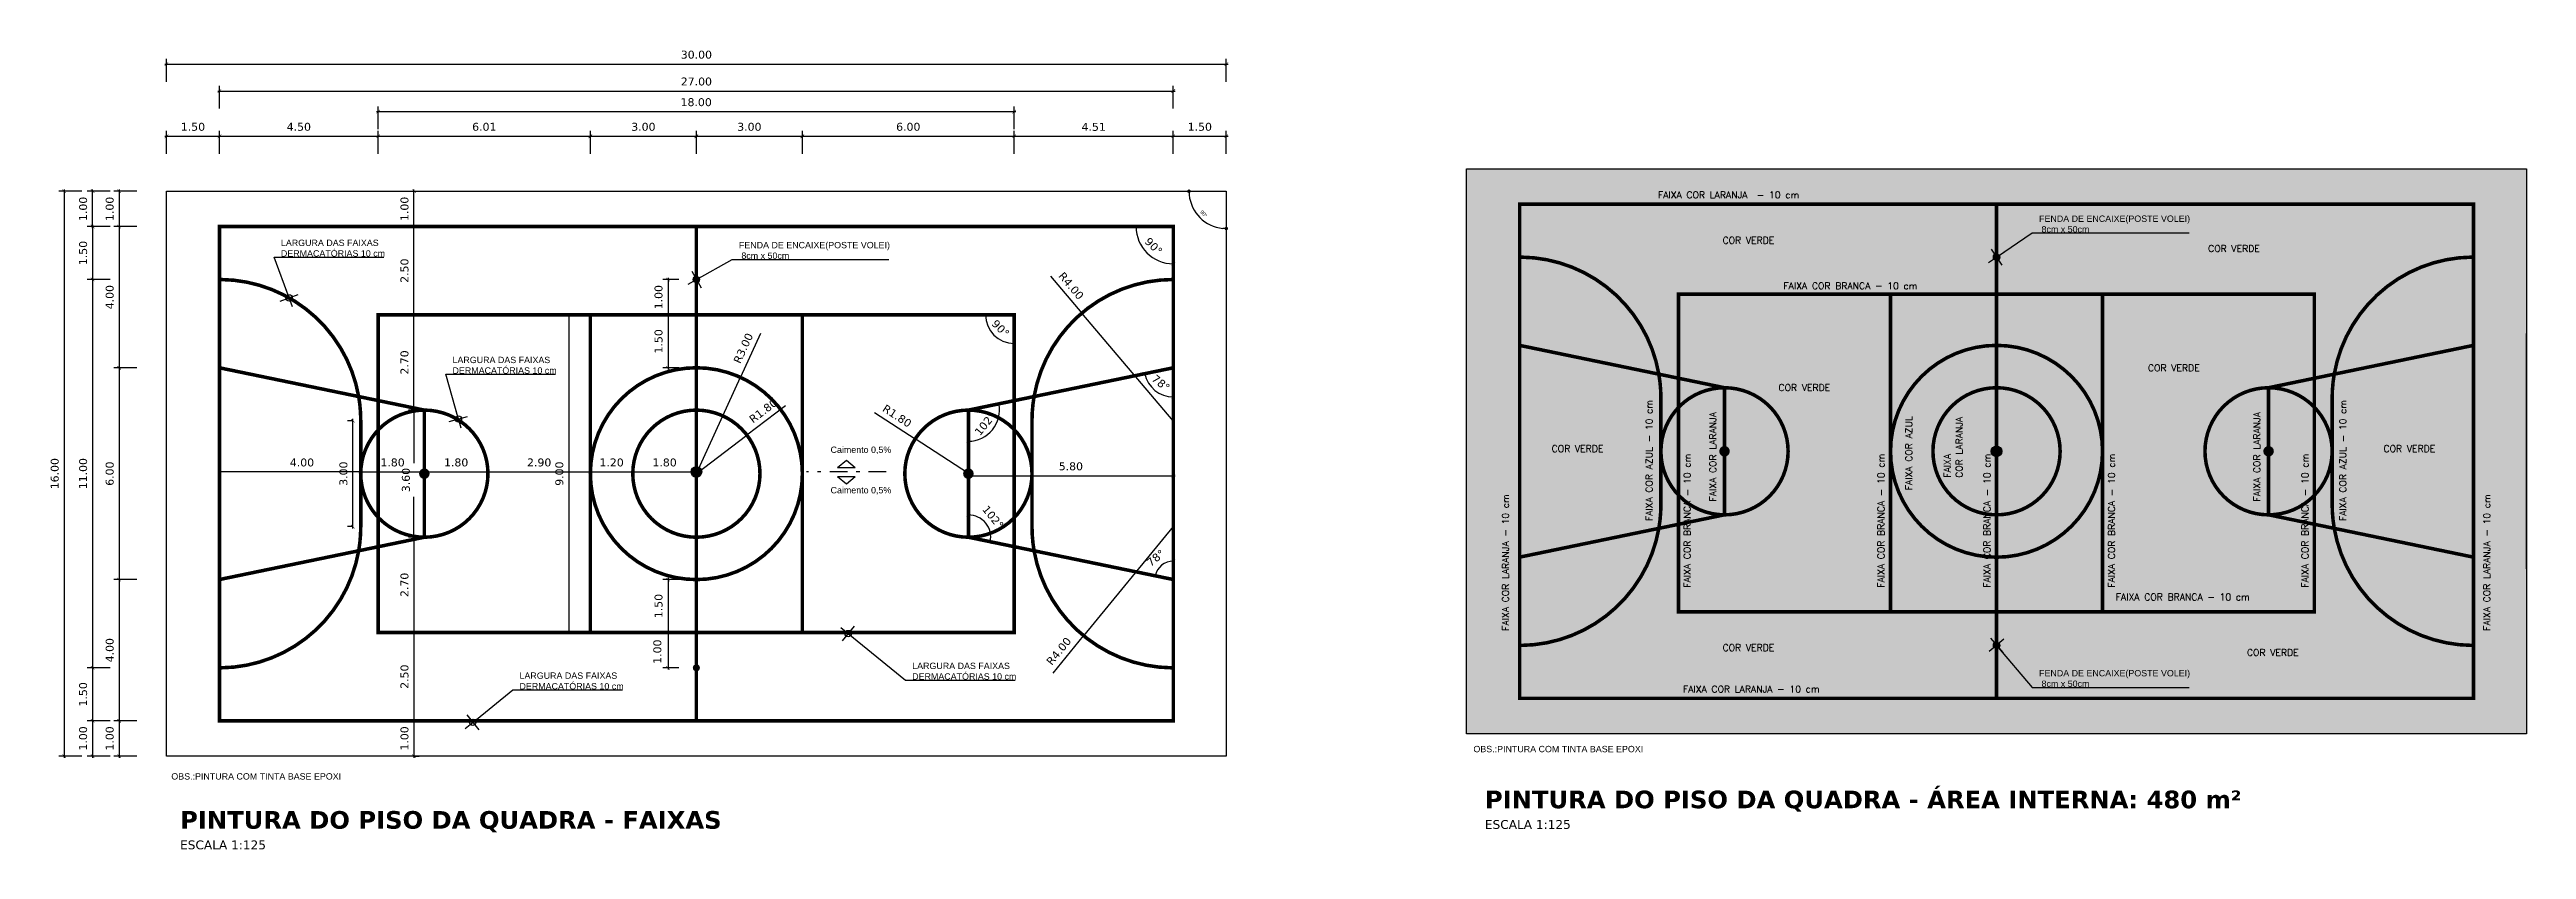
# Model space of a CAD drawing. Header units: inches. Extents: x -64 to 509, y -100 to 268.
# Drawn here: x 78.6 to 148.7, y 131.7 to 154.4 of the extents above; entities that cross this region are included whole.
import ezdxf

# ---------------------------------------------------------------- set-up
doc = ezdxf.new("R2010")
doc.units = ezdxf.units.IN
doc.header["$MEASUREMENT"] = 0
doc.header["$PDMODE"] = 35
doc.linetypes.add('DASHDOT', pattern=[1, 0.5, -0.25, 0, -0.25])
for name, color, linetype in [('ARQ-HTC', 9, 'Continuous'), ('ARQ-TXT-1_075', 2, 'Continuous'), ('BASQUETE', 10, 'Continuous'), ('COTA', 1, 'Continuous'), ('COTAS', 1, 'Continuous'), ('ESQUADRIA', 2, 'Continuous'), ('HACHURA', 1, 'Continuous'), ('LINHA', 1, 'Continuous'), ('VISTA1', 1, 'Continuous'), ('VOLEIBOL', 1, 'Continuous')]:
    doc.layers.add(name, color=color, linetype=linetype)
doc.layers.add('futsal', color=8, linetype='Continuous', lineweight=5)
doc.styles.add('AMB125', font='verdana.ttf')
doc.styles.add('ARQ_COTAS', font='arial.ttf')
doc.styles.add('COTA125', font='arial.ttf')
doc.styles.add('ESC-50-A20', font='romans.shx', dxfattribs={"height": 0.1})
doc.styles.add('ROMANS', font='arial.ttf')
doc.styles.get("Standard").update_dxf_attribs({"font": 'verdana.ttf'})
doc.dimstyles.new('ARQ_100', dxfattribs={"dimtxt": 0.1, "dimasz": 0.1, "dimexe": 0.1, "dimexo": 0.3, "dimgap": 0.1, "dimtad": 1, "dimrnd": 0.01, "dimzin": 6, "dimdsep": 46, "dimtxsty": 'ARQ_COTAS', "dimblk": 'DOT', "dimcen": 0.09, "dimclrd": 256, "dimclre": 256, "dimclrt": 2, "dimaunit": 1, "dimadec": 0, "dimazin": 0, "dimtfac": 1, "dimtmove": 2, "dimatfit": 3, "dimldrblk": 'DOT', "dimfxl": 0.4, "dimfxlon": 1, "dimtolj": 1, "dimtzin": 0, "dimarcsym": 0})
doc.dimstyles.new('COTA125', dxfattribs={"dimtxt": 0.225, "dimasz": 0.1, "dimexe": 0.15, "dimexo": 0.5, "dimgap": 0.15, "dimtad": 1, "dimzin": 4, "dimdsep": 46, "dimtxsty": 'COTA125', "dimblk": 'ARCHTICK', "dimcen": -0.1, "dimdle": 0.05, "dimclrd": 256, "dimclre": 256, "dimclrt": 2, "dimadec": 0, "dimazin": 0, "dimtfac": 1, "dimtix": 1, "dimtmove": 2, "dimatfit": 3, "dimldrblk": 'OPEN30', "dimfxl": 0.5, "dimfxlon": 1, "dimtvp": 0.5, "dimtfillclr": 2, "dimtolj": 1, "dimtzin": 4, "dimarcsym": 0})
doc.dimstyles.new('COTA125$0', dxfattribs={"dimtxt": 0.225, "dimasz": 0.1, "dimexe": 0.15, "dimexo": 0.5, "dimgap": 0.15, "dimtad": 1, "dimzin": 4, "dimdsep": 46, "dimtxsty": 'AMB125', "dimblk": 'ARCHTICK', "dimcen": -0.1, "dimdle": 0.05, "dimclrd": 256, "dimclre": 256, "dimclrt": 3, "dimadec": 0, "dimazin": 0, "dimtfac": 1, "dimtix": 1, "dimtmove": 2, "dimatfit": 3, "dimldrblk": 'OPEN30', "dimfxl": 0.5, "dimfxlon": 1, "dimtvp": 0.5, "dimtfillclr": 2, "dimtolj": 1, "dimtzin": 4, "dimarcsym": 0})
doc.dimstyles.new('DOT10', dxfattribs={"dimtxt": 0.02, "dimasz": 0.01, "dimexe": 0.025, "dimexo": 0.1, "dimgap": 0.012, "dimtad": 1, "dimrnd": 0.001, "dimzin": 4, "dimdsep": 46, "dimtxsty": 'ROMANS', "dimblk": 'OBLIQUE', "dimcen": 0.09, "dimclrd": 1, "dimclrt": 1, "dimadec": 0, "dimazin": 0, "dimtfac": 1.777778, "dimtix": 1, "dimtmove": 0, "dimatfit": 3, "dimldrblk": 'DOT', "dimfxl": 1, "dimtolj": 1, "dimtzin": 0, "dimarcsym": 0})

msp = doc.modelspace()

# ---------------------------------------------------------------- texts
at = {"layer": 'ARQ-TXT-1_075', "style": 'ESC-50-A20'}
for s, p in [('FAIXA COR LARANJA  - 10 cm ', (124.078, 150.181)), ('COR VERDE', (125.908, 148.893)), ('COR VERDE', (139.651, 148.661)), ('FAIXA COR BRANCA - 10 cm ', (127.63, 147.604)), ('COR VERDE', (137.948, 145.279)), ('COR VERDE', (127.49, 144.722)), ('COR VERDE', (121.07, 142.991)), ('COR VERDE', (144.616, 142.991)), ('FAIXA COR BRANCA - 10 cm ', (137.037, 138.791)), ('COR VERDE', (125.908, 137.356)), ('COR VERDE', (140.75, 137.218)), ('FAIXA COR LARANJA - 10 cm  ', (124.786, 136.181))]:
    msp.add_text(s, height=0.192, dxfattribs=at).set_placement(p)
for s, p in [('FAIXA COR AZUL - 10 cm', (123.924, 141.036)), ('FAIXA COR AZUL - 10 cm', (143.562, 141.036)), ('FAIXA COR LARANJA ', (125.728, 141.591)), ('FAIXA COR AZUL', (131.274, 141.911)), ('COR LARANJA ', (132.7, 142.263)), ('FAIXA COR LARANJA ', (141.128, 141.591)), ('FAIXA COR BRANCA - 10 cm ', (125.002, 139.15)), ('FAIXA COR BRANCA - 10 cm ', (130.488, 139.15)), ('FAIXA', (132.366, 142.263)), ('FAIXA COR BRANCA - 10 cm ', (133.488, 139.15)), ('FAIXA COR BRANCA - 10 cm ', (137.013, 139.15)), ('FAIXA COR BRANCA - 10 cm ', (142.489, 139.15)), ('FAIXA COR LARANJA - 10 cm ', (119.859, 137.928)), ('FAIXA COR LARANJA - 10 cm ', (147.636, 137.928))]:
    msp.add_text(s, height=0.192, rotation=90, dxfattribs=at).set_placement(p)
at = {"layer": 'HACHURA', "char_height": 0.5, "attachment_point": 1}
for s, insert in [('{\\fVerdana|b1|i0|c0|p34;PINTURA DO PISO DA QUADRA - ÁREA INTERNA: 480 m²}\\P{\\H0.5x;ESCALA 1:125}', (119.18, 133.402)), ('{\\fVerdana|b1|i0|c0|p34;PINTURA DO PISO DA QUADRA - FAIXAS}\\P{\\H0.5x;ESCALA 1:125}', (82.246, 132.823))]:
    msp.add_mtext(s, dxfattribs=dict(at, insert=insert))
at = {"layer": 'LINHA', "color": 2, "style": 'ROMANS'}
for p in [(100.658, 142.968), (100.658, 141.822)]:
    msp.add_text('Caimento 0,5%', height=0.18, dxfattribs=at).set_placement(p)
at = {"layer": 'LINHA', "color": 2, "char_height": 0.18, "style": 'ROMANS'}
for s, insert, attachment_point in [('\\A1;FENDA DE ENCAIXE(POSTE VOLEI)\\P 8cm x 50cm', (134.866, 149.21), 7), ('\\A1;LARGURA DAS FAIXAS\\PDERMACATÓRIAS 10 cm', (85.1, 148.526), 7), ('\\A1;FENDA DE ENCAIXE(POSTE VOLEI)\\P 8cm x 50cm', (98.064, 148.462), 7), ('\\A1;LARGURA DAS FAIXAS\\PDERMACATÓRIAS 10 cm', (89.957, 145.209), 7), ('\\A1;LARGURA DAS FAIXAS\\PDERMACATÓRIAS 10 cm', (91.853, 136.266), 7), ('\\A1;LARGURA DAS FAIXAS\\PDERMACATÓRIAS 10 cm', (102.969, 136.543), 7), ('\\A1;FENDA DE ENCAIXE(POSTE VOLEI)\\P 8cm x 50cm', (134.866, 136.819), 1), ('\\A1;OBS.:PINTURA COM TINTA BASE EPOXI', (118.855, 134.487), 7), ('\\A1;OBS.:PINTURA COM TINTA BASE EPOXI', (81.998, 133.713), 7)]:
    msp.add_mtext(s, dxfattribs=dict(at, insert=insert, attachment_point=attachment_point))

# ---------------------------------------------------------------- blocks, each defined once
blk = doc.blocks.new('_ArchTick')
at = {"color": 0, "linetype": 'ByBlock', "const_width": 0.15}
blk.add_lwpolyline([(-0.5, -0.5), (0.5, 0.5)], dxfattribs=at)
blk = doc.blocks.new('*D343')
at = {"layer": 'COTA', "lineweight": -2, "transparency": 16777216}
for p, q in [((81.81, 151.937), (83.41, 151.937)), ((81.86, 151.437), (81.86, 152.087)), ((83.36, 151.437), (83.36, 152.087))]:
    blk.add_line(p, q, dxfattribs=at)
at = {"layer": 'DEFPOINTS', "color": 0, "transparency": 16777216}
for p in [(83.36, 151.937), (81.86, 150.38), (83.36, 149.38)]:
    blk.add_point(p, dxfattribs=at)
at = {"layer": 'COTA', "lineweight": -2, "transparency": 16777216, "xscale": 0.1, "yscale": 0.1, "zscale": 0.1, "rotation": 180}
blk.add_blockref('_ArchTick', (81.86, 151.937), dxfattribs=at)
at = {"layer": 'COTA', "lineweight": -2, "transparency": 16777216, "xscale": 0.1, "yscale": 0.1, "zscale": 0.1}
blk.add_blockref('_ArchTick', (83.36, 151.937), dxfattribs=at)
at = {"layer": 'COTA', "color": 2, "transparency": 16777216, "insert": (82.61, 152.204), "char_height": 0.225, "attachment_point": 5, "style": 'AMB125'}
blk.add_mtext('\\A1;1.50', dxfattribs=at)
blk = doc.blocks.new('_Open30')
at = {"color": 0, "linetype": 'ByBlock', "lineweight": -2}
for p, q in [((-1, 0.27), (0, 0)), ((0, 0), (-1, -0.27)), ((0, 0), (-1, 0))]:
    blk.add_line(p, q, dxfattribs=at)
blk = doc.blocks.new('*D344')
at = {"layer": 'COTA', "lineweight": -2, "transparency": 16777216}
for p, q in [((83.31, 151.937), (87.905, 151.937)), ((83.36, 151.437), (83.36, 152.087)), ((87.855, 151.437), (87.855, 152.087))]:
    blk.add_line(p, q, dxfattribs=at)
at = {"layer": 'DEFPOINTS', "color": 0, "transparency": 16777216}
for p in [(87.855, 151.937), (83.36, 149.38), (87.855, 146.88)]:
    blk.add_point(p, dxfattribs=at)
at = {"layer": 'COTA', "lineweight": -2, "transparency": 16777216, "xscale": 0.1, "yscale": 0.1, "zscale": 0.1, "rotation": 180}
blk.add_blockref('_ArchTick', (83.36, 151.937), dxfattribs=at)
at = {"layer": 'COTA', "lineweight": -2, "transparency": 16777216, "xscale": 0.1, "yscale": 0.1, "zscale": 0.1}
blk.add_blockref('_ArchTick', (87.855, 151.937), dxfattribs=at)
at = {"layer": 'COTA', "color": 2, "transparency": 16777216, "insert": (85.607, 152.204), "char_height": 0.225, "attachment_point": 5, "style": 'AMB125'}
blk.add_mtext('\\A1;4.50', dxfattribs=at)
blk = doc.blocks.new('*D345')
at = {"layer": 'COTA', "lineweight": -2, "transparency": 16777216}
for p, q in [((87.805, 151.937), (93.91, 151.937)), ((87.855, 151.437), (87.855, 152.087)), ((93.86, 151.437), (93.86, 152.087))]:
    blk.add_line(p, q, dxfattribs=at)
at = {"layer": 'DEFPOINTS', "color": 0, "transparency": 16777216}
for p in [(93.86, 151.937), (87.855, 146.88), (93.86, 146.88)]:
    blk.add_point(p, dxfattribs=at)
at = {"layer": 'COTA', "lineweight": -2, "transparency": 16777216, "xscale": 0.1, "yscale": 0.1, "zscale": 0.1, "rotation": 180}
blk.add_blockref('_ArchTick', (87.855, 151.937), dxfattribs=at)
at = {"layer": 'COTA', "lineweight": -2, "transparency": 16777216, "xscale": 0.1, "yscale": 0.1, "zscale": 0.1}
blk.add_blockref('_ArchTick', (93.86, 151.937), dxfattribs=at)
at = {"layer": 'COTA', "color": 2, "transparency": 16777216, "insert": (90.857, 152.204), "char_height": 0.225, "attachment_point": 5, "style": 'AMB125'}
blk.add_mtext('\\A1;6.01', dxfattribs=at)
blk = doc.blocks.new('*D346')
at = {"layer": 'COTA', "lineweight": -2, "transparency": 16777216}
for p, q in [((93.81, 151.937), (96.91, 151.937)), ((93.86, 151.437), (93.86, 152.087)), ((96.86, 151.437), (96.86, 152.087))]:
    blk.add_line(p, q, dxfattribs=at)
at = {"layer": 'DEFPOINTS', "color": 0, "transparency": 16777216}
for p in [(96.86, 151.937), (96.86, 149.38), (93.86, 146.88)]:
    blk.add_point(p, dxfattribs=at)
at = {"layer": 'COTA', "lineweight": -2, "transparency": 16777216, "xscale": 0.1, "yscale": 0.1, "zscale": 0.1, "rotation": 180}
blk.add_blockref('_ArchTick', (93.86, 151.937), dxfattribs=at)
at = {"layer": 'COTA', "lineweight": -2, "transparency": 16777216, "xscale": 0.1, "yscale": 0.1, "zscale": 0.1}
blk.add_blockref('_ArchTick', (96.86, 151.937), dxfattribs=at)
at = {"layer": 'COTA', "color": 2, "transparency": 16777216, "insert": (95.36, 152.204), "char_height": 0.225, "attachment_point": 5, "style": 'AMB125'}
blk.add_mtext('\\A1;3.00', dxfattribs=at)
blk = doc.blocks.new('*D347')
at = {"layer": 'COTA', "lineweight": -2, "transparency": 16777216}
for p, q in [((96.81, 151.937), (99.91, 151.937)), ((96.86, 151.437), (96.86, 152.087)), ((99.86, 151.437), (99.86, 152.087))]:
    blk.add_line(p, q, dxfattribs=at)
at = {"layer": 'DEFPOINTS', "color": 0, "transparency": 16777216}
for p in [(99.86, 151.937), (96.86, 149.38), (99.86, 146.88)]:
    blk.add_point(p, dxfattribs=at)
at = {"layer": 'COTA', "lineweight": -2, "transparency": 16777216, "xscale": 0.1, "yscale": 0.1, "zscale": 0.1, "rotation": 180}
blk.add_blockref('_ArchTick', (96.86, 151.937), dxfattribs=at)
at = {"layer": 'COTA', "lineweight": -2, "transparency": 16777216, "xscale": 0.1, "yscale": 0.1, "zscale": 0.1}
blk.add_blockref('_ArchTick', (99.86, 151.937), dxfattribs=at)
at = {"layer": 'COTA', "color": 2, "transparency": 16777216, "insert": (98.36, 152.204), "char_height": 0.225, "attachment_point": 5, "style": 'AMB125'}
blk.add_mtext('\\A1;3.00', dxfattribs=at)
blk = doc.blocks.new('*D348')
at = {"layer": 'COTA', "lineweight": -2, "transparency": 16777216}
for p, q in [((99.81, 151.937), (105.905, 151.937)), ((99.86, 151.437), (99.86, 152.087)), ((105.855, 151.437), (105.855, 152.087))]:
    blk.add_line(p, q, dxfattribs=at)
at = {"layer": 'DEFPOINTS', "color": 0, "transparency": 16777216}
for p in [(105.855, 151.937), (99.86, 146.88), (105.855, 146.88)]:
    blk.add_point(p, dxfattribs=at)
at = {"layer": 'COTA', "lineweight": -2, "transparency": 16777216, "xscale": 0.1, "yscale": 0.1, "zscale": 0.1, "rotation": 180}
blk.add_blockref('_ArchTick', (99.86, 151.937), dxfattribs=at)
at = {"layer": 'COTA', "lineweight": -2, "transparency": 16777216, "xscale": 0.1, "yscale": 0.1, "zscale": 0.1}
blk.add_blockref('_ArchTick', (105.855, 151.937), dxfattribs=at)
at = {"layer": 'COTA', "color": 2, "transparency": 16777216, "insert": (102.857, 152.204), "char_height": 0.225, "attachment_point": 5, "style": 'AMB125'}
blk.add_mtext('\\A1;6.00', dxfattribs=at)
blk = doc.blocks.new('*D349')
at = {"layer": 'COTA', "lineweight": -2, "transparency": 16777216}
for p, q in [((105.805, 151.937), (110.41, 151.937)), ((105.855, 151.437), (105.855, 152.087)), ((110.36, 151.437), (110.36, 152.087))]:
    blk.add_line(p, q, dxfattribs=at)
at = {"layer": 'DEFPOINTS', "color": 0, "transparency": 16777216}
for p in [(110.36, 151.937), (110.36, 149.38), (105.855, 146.88)]:
    blk.add_point(p, dxfattribs=at)
at = {"layer": 'COTA', "lineweight": -2, "transparency": 16777216, "xscale": 0.1, "yscale": 0.1, "zscale": 0.1, "rotation": 180}
blk.add_blockref('_ArchTick', (105.855, 151.937), dxfattribs=at)
at = {"layer": 'COTA', "lineweight": -2, "transparency": 16777216, "xscale": 0.1, "yscale": 0.1, "zscale": 0.1}
blk.add_blockref('_ArchTick', (110.36, 151.937), dxfattribs=at)
at = {"layer": 'COTA', "color": 2, "transparency": 16777216, "insert": (108.107, 152.202), "char_height": 0.225, "attachment_point": 5, "style": 'AMB125'}
blk.add_mtext('\\A1;4.51', dxfattribs=at)
blk = doc.blocks.new('*D350')
at = {"layer": 'COTA', "lineweight": -2, "transparency": 16777216}
for p, q in [((110.31, 151.937), (111.91, 151.937)), ((110.36, 151.437), (110.36, 152.087)), ((111.86, 151.437), (111.86, 152.087))]:
    blk.add_line(p, q, dxfattribs=at)
at = {"layer": 'DEFPOINTS', "color": 0, "transparency": 16777216}
for p in [(111.86, 151.937), (111.86, 150.38), (110.36, 149.38)]:
    blk.add_point(p, dxfattribs=at)
at = {"layer": 'COTA', "lineweight": -2, "transparency": 16777216, "xscale": 0.1, "yscale": 0.1, "zscale": 0.1, "rotation": 180}
blk.add_blockref('_ArchTick', (110.36, 151.937), dxfattribs=at)
at = {"layer": 'COTA', "lineweight": -2, "transparency": 16777216, "xscale": 0.1, "yscale": 0.1, "zscale": 0.1}
blk.add_blockref('_ArchTick', (111.86, 151.937), dxfattribs=at)
at = {"layer": 'COTA', "color": 2, "transparency": 16777216, "insert": (111.11, 152.204), "char_height": 0.225, "attachment_point": 5, "style": 'AMB125'}
blk.add_mtext('\\A1;1.50', dxfattribs=at)
blk = doc.blocks.new('*D351')
at = {"layer": 'COTA', "lineweight": -2, "transparency": 16777216}
for p, q in [((81.021, 150.38), (80.371, 150.38)), ((80.521, 150.43), (80.521, 149.33)), ((81.021, 149.38), (80.371, 149.38))]:
    blk.add_line(p, q, dxfattribs=at)
at = {"layer": 'DEFPOINTS', "color": 0, "transparency": 16777216}
for p in [(81.86, 150.38), (80.521, 149.38), (83.36, 149.38)]:
    blk.add_point(p, dxfattribs=at)
at = {"layer": 'COTA', "lineweight": -2, "transparency": 16777216, "xscale": 0.1, "yscale": 0.1, "zscale": 0.1}
for p, rotation in [((80.521, 150.38), 90), ((80.521, 149.38), 270)]:
    blk.add_blockref('_ArchTick', p, dxfattribs=dict(at, rotation=rotation))
at = {"layer": 'COTA', "color": 2, "transparency": 16777216, "insert": (80.254, 149.88), "char_height": 0.225, "attachment_point": 5, "rotation": 90, "style": 'AMB125'}
blk.add_mtext('\\A1;1.00', dxfattribs=at)
blk = doc.blocks.new('*D352')
at = {"layer": 'COTA', "lineweight": -2, "transparency": 16777216}
for p, q in [((81.021, 149.38), (80.371, 149.38)), ((80.521, 149.43), (80.521, 145.329)), ((81.021, 145.379), (80.371, 145.379))]:
    blk.add_line(p, q, dxfattribs=at)
at = {"layer": 'DEFPOINTS', "color": 0, "transparency": 16777216}
for p in [(83.395, 149.38), (80.521, 145.379), (83.36, 145.379)]:
    blk.add_point(p, dxfattribs=at)
at = {"layer": 'COTA', "lineweight": -2, "transparency": 16777216, "xscale": 0.1, "yscale": 0.1, "zscale": 0.1}
for p, rotation in [((80.521, 149.38), 90), ((80.521, 145.379), 270)]:
    blk.add_blockref('_ArchTick', p, dxfattribs=dict(at, rotation=rotation))
at = {"layer": 'COTA', "color": 2, "transparency": 16777216, "insert": (80.254, 147.38), "char_height": 0.225, "attachment_point": 5, "rotation": 90, "style": 'AMB125'}
blk.add_mtext('\\A1;4.00', dxfattribs=at)
blk = doc.blocks.new('*D353')
at = {"layer": 'COTA', "lineweight": -2, "transparency": 16777216}
for p, q in [((81.021, 145.379), (80.371, 145.379)), ((80.521, 145.429), (80.521, 139.331)), ((81.021, 139.381), (80.371, 139.381))]:
    blk.add_line(p, q, dxfattribs=at)
at = {"layer": 'DEFPOINTS', "color": 0, "transparency": 16777216}
for p in [(83.36, 145.379), (80.521, 139.381), (83.36, 139.381)]:
    blk.add_point(p, dxfattribs=at)
at = {"layer": 'COTA', "lineweight": -2, "transparency": 16777216, "xscale": 0.1, "yscale": 0.1, "zscale": 0.1}
for p, rotation in [((80.521, 145.379), 90), ((80.521, 139.381), 270)]:
    blk.add_blockref('_ArchTick', p, dxfattribs=dict(at, rotation=rotation))
at = {"layer": 'COTA', "color": 2, "transparency": 16777216, "insert": (80.254, 142.38), "char_height": 0.225, "attachment_point": 5, "rotation": 90, "style": 'AMB125'}
blk.add_mtext('\\A1;6.00', dxfattribs=at)
blk = doc.blocks.new('*D354')
at = {"layer": 'COTA', "lineweight": -2, "transparency": 16777216}
for p, q in [((81.021, 139.381), (80.371, 139.381)), ((80.521, 139.431), (80.521, 135.33)), ((81.021, 135.38), (80.371, 135.38))]:
    blk.add_line(p, q, dxfattribs=at)
at = {"layer": 'DEFPOINTS', "color": 0, "transparency": 16777216}
for p in [(83.36, 139.381), (80.521, 135.38), (83.395, 135.38)]:
    blk.add_point(p, dxfattribs=at)
at = {"layer": 'COTA', "lineweight": -2, "transparency": 16777216, "xscale": 0.1, "yscale": 0.1, "zscale": 0.1}
for p, rotation in [((80.521, 139.381), 90), ((80.521, 135.38), 270)]:
    blk.add_blockref('_ArchTick', p, dxfattribs=dict(at, rotation=rotation))
at = {"layer": 'COTA', "color": 2, "transparency": 16777216, "insert": (80.254, 137.38), "char_height": 0.225, "attachment_point": 5, "rotation": 90, "style": 'AMB125'}
blk.add_mtext('\\A1;4.00', dxfattribs=at)
blk = doc.blocks.new('*D355')
at = {"layer": 'COTA', "lineweight": -2, "transparency": 16777216}
for p, q in [((81.021, 135.38), (80.371, 135.38)), ((80.521, 135.43), (80.521, 134.33)), ((81.021, 134.38), (80.371, 134.38))]:
    blk.add_line(p, q, dxfattribs=at)
at = {"layer": 'DEFPOINTS', "color": 0, "transparency": 16777216}
for p in [(83.36, 135.38), (80.521, 134.38), (81.86, 134.38)]:
    blk.add_point(p, dxfattribs=at)
at = {"layer": 'COTA', "lineweight": -2, "transparency": 16777216, "xscale": 0.1, "yscale": 0.1, "zscale": 0.1}
for p, rotation in [((80.521, 135.38), 90), ((80.521, 134.38), 270)]:
    blk.add_blockref('_ArchTick', p, dxfattribs=dict(at, rotation=rotation))
at = {"layer": 'COTA', "color": 2, "transparency": 16777216, "insert": (80.254, 134.88), "char_height": 0.225, "attachment_point": 5, "rotation": 90, "style": 'AMB125'}
blk.add_mtext('\\A1;1.00', dxfattribs=at)
blk = doc.blocks.new('*D356')
at = {"layer": 'COTA', "lineweight": -2, "transparency": 16777216}
for p in [(99.38, 144.299), (96.86, 142.38)]:
    blk.add_line(p, (98.292, 143.471), dxfattribs=at)
at = {"layer": 'DEFPOINTS', "color": 0, "transparency": 16777216}
for p in [(98.292, 143.471), (96.86, 142.38)]:
    blk.add_point(p, dxfattribs=at)
at = {"layer": 'COTA', "lineweight": -2, "transparency": 16777216, "xscale": 0.1, "yscale": 0.1, "zscale": 0.1, "rotation": 217.2967773979657}
blk.add_blockref('_ArchTick', (98.292, 143.471), dxfattribs=at)
at = {"layer": 'COTA', "color": 2, "transparency": 16777216, "insert": (98.753, 144.158), "char_height": 0.225, "attachment_point": 5, "rotation": 37.29678, "style": 'AMB125'}
blk.add_mtext('\\A1;R1.80', dxfattribs=at)
blk = doc.blocks.new('*D357')
at = {"layer": 'COTA', "lineweight": -2, "transparency": 16777216}
for p in [(98.673, 146.353), (96.86, 142.38)]:
    blk.add_line(p, (98.105, 145.109), dxfattribs=at)
at = {"layer": 'DEFPOINTS', "color": 0, "transparency": 16777216}
for p in [(98.105, 145.109), (96.86, 142.38)]:
    blk.add_point(p, dxfattribs=at)
at = {"layer": 'COTA', "lineweight": -2, "transparency": 16777216, "xscale": 0.1, "yscale": 0.1, "zscale": 0.1, "rotation": 245.4689857026562}
blk.add_blockref('_ArchTick', (98.105, 145.109), dxfattribs=at)
at = {"layer": 'COTA', "color": 2, "transparency": 16777216, "insert": (98.188, 145.933), "char_height": 0.225, "attachment_point": 5, "rotation": 65.46899, "style": 'AMB125'}
blk.add_mtext('\\A1;R3.00', dxfattribs=at)
blk = doc.blocks.new('*D358')
at = {"layer": 'COTA', "lineweight": -2, "transparency": 16777216}
for p in [(101.906, 144.109), (104.56, 142.38)]:
    blk.add_line(p, (103.052, 143.362), dxfattribs=at)
at = {"layer": 'DEFPOINTS', "color": 0, "transparency": 16777216}
for p in [(103.052, 143.362), (104.56, 142.38)]:
    blk.add_point(p, dxfattribs=at)
at = {"layer": 'COTA', "lineweight": -2, "transparency": 16777216, "xscale": 0.1, "yscale": 0.1, "zscale": 0.1, "rotation": 326.9171235790832}
blk.add_blockref('_ArchTick', (103.052, 143.362), dxfattribs=at)
at = {"layer": 'COTA', "color": 2, "transparency": 16777216, "insert": (102.541, 144.014), "char_height": 0.225, "attachment_point": 5, "rotation": 326.91712, "style": 'AMB125'}
blk.add_mtext('\\A1;R1.80', dxfattribs=at)
blk = doc.blocks.new('*D359')
at = {"layer": 'COTA', "lineweight": -2, "transparency": 16777216}
for p, q in [((96.36, 146.88), (95.907, 146.88)), ((96.057, 146.93), (96.057, 145.33)), ((96.36, 145.38), (95.907, 145.38))]:
    blk.add_line(p, q, dxfattribs=at)
at = {"layer": 'DEFPOINTS', "color": 0, "transparency": 16777216}
for p in [(96.86, 146.88), (96.057, 145.38), (96.86, 145.38)]:
    blk.add_point(p, dxfattribs=at)
at = {"layer": 'COTA', "lineweight": -2, "transparency": 16777216, "xscale": 0.1, "yscale": 0.1, "zscale": 0.1}
for p, rotation in [((96.057, 146.88), 90), ((96.057, 145.38), 270)]:
    blk.add_blockref('_ArchTick', p, dxfattribs=dict(at, rotation=rotation))
at = {"layer": 'COTA', "color": 2, "transparency": 16777216, "insert": (95.79, 146.13), "char_height": 0.225, "attachment_point": 5, "rotation": 90, "style": 'AMB125'}
blk.add_mtext('\\A1;1.50', dxfattribs=at)
blk = doc.blocks.new('*D360')
at = {"layer": 'COTA', "lineweight": -2, "transparency": 16777216}
for p, q in [((96.36, 139.38), (95.907, 139.38)), ((96.057, 139.43), (96.057, 137.83)), ((96.36, 137.88), (95.907, 137.88))]:
    blk.add_line(p, q, dxfattribs=at)
at = {"layer": 'DEFPOINTS', "color": 0, "transparency": 16777216}
for p in [(96.86, 139.38), (96.057, 137.88), (96.86, 137.88)]:
    blk.add_point(p, dxfattribs=at)
at = {"layer": 'COTA', "lineweight": -2, "transparency": 16777216, "xscale": 0.1, "yscale": 0.1, "zscale": 0.1}
for p, rotation in [((96.057, 139.38), 90), ((96.057, 137.88), 270)]:
    blk.add_blockref('_ArchTick', p, dxfattribs=dict(at, rotation=rotation))
at = {"layer": 'COTA', "color": 2, "transparency": 16777216, "insert": (95.79, 138.63), "char_height": 0.225, "attachment_point": 5, "rotation": 90, "style": 'AMB125'}
blk.add_mtext('\\A1;1.50', dxfattribs=at)
blk = doc.blocks.new('*D361')
at = {"layer": 'COTA', "lineweight": -2, "transparency": 16777216}
for p, q in [((88.866, 140.58), (88.716, 140.58)), ((88.866, 140.63), (88.866, 137.83)), ((89.366, 137.88), (88.716, 137.88))]:
    blk.add_line(p, q, dxfattribs=at)
at = {"layer": 'DEFPOINTS', "color": 0, "transparency": 16777216}
for p in [(89.16, 140.58), (88.866, 137.88), (89.931, 137.88)]:
    blk.add_point(p, dxfattribs=at)
at = {"layer": 'COTA', "lineweight": -2, "transparency": 16777216, "xscale": 0.1, "yscale": 0.1, "zscale": 0.1}
for p, rotation in [((88.866, 140.58), 90), ((88.866, 137.88), 270)]:
    blk.add_blockref('_ArchTick', p, dxfattribs=dict(at, rotation=rotation))
at = {"layer": 'COTA', "color": 2, "transparency": 16777216, "insert": (88.599, 139.23), "char_height": 0.225, "attachment_point": 5, "rotation": 90, "style": 'AMB125'}
blk.add_mtext('\\A1;2.70', dxfattribs=at)
blk = doc.blocks.new('*D362')
at = {"layer": 'COTA', "lineweight": -2, "transparency": 16777216}
for p, q in [((89.366, 146.88), (88.716, 146.88)), ((88.866, 144.13), (88.866, 146.93)), ((88.866, 144.18), (88.716, 144.18))]:
    blk.add_line(p, q, dxfattribs=at)
at = {"layer": 'DEFPOINTS', "color": 0, "transparency": 16777216}
for p in [(88.866, 146.88), (89.931, 146.88), (89.16, 144.18)]:
    blk.add_point(p, dxfattribs=at)
at = {"layer": 'COTA', "lineweight": -2, "transparency": 16777216, "xscale": 0.1, "yscale": 0.1, "zscale": 0.1}
for p, rotation in [((88.866, 146.88), 90), ((88.866, 144.18), 270)]:
    blk.add_blockref('_ArchTick', p, dxfattribs=dict(at, rotation=rotation))
at = {"layer": 'COTA', "color": 2, "transparency": 16777216, "insert": (88.599, 145.53), "char_height": 0.225, "attachment_point": 5, "rotation": 90, "style": 'AMB125'}
blk.add_mtext('\\A1;2.70', dxfattribs=at)
blk = doc.blocks.new('*D363')
at = {"layer": 'COTA', "lineweight": -2, "transparency": 16777216}
for p, q in [((87.41, 142.429), (83.31, 142.429)), ((83.36, 142.429), (83.36, 142.579)), ((87.36, 142.429), (87.36, 142.579))]:
    blk.add_line(p, q, dxfattribs=at)
at = {"layer": 'DEFPOINTS', "color": 0, "transparency": 16777216}
for p in [(83.36, 142.429), (83.36, 142.38), (87.36, 142.429)]:
    blk.add_point(p, dxfattribs=at)
at = {"layer": 'COTA', "lineweight": -2, "transparency": 16777216, "xscale": 0.1, "yscale": 0.1, "zscale": 0.1, "rotation": 180}
blk.add_blockref('_ArchTick', (83.36, 142.429), dxfattribs=at)
at = {"layer": 'COTA', "lineweight": -2, "transparency": 16777216, "xscale": 0.1, "yscale": 0.1, "zscale": 0.1}
blk.add_blockref('_ArchTick', (87.36, 142.429), dxfattribs=at)
at = {"layer": 'COTA', "color": 2, "transparency": 16777216, "insert": (85.696, 142.696), "char_height": 0.225, "attachment_point": 5, "style": 'AMB125'}
blk.add_mtext('\\A1;4.00', dxfattribs=at)
blk = doc.blocks.new('*D364')
at = {"layer": 'COTA', "lineweight": -2, "transparency": 16777216}
for p, q in [((89.11, 142.429), (91.01, 142.429)), ((89.16, 142.429), (89.16, 142.579)), ((90.96, 142.429), (90.96, 142.579))]:
    blk.add_line(p, q, dxfattribs=at)
at = {"layer": 'DEFPOINTS', "color": 0, "transparency": 16777216}
for p in [(89.16, 142.38), (90.96, 142.429), (90.96, 142.38)]:
    blk.add_point(p, dxfattribs=at)
at = {"layer": 'COTA', "lineweight": -2, "transparency": 16777216, "xscale": 0.1, "yscale": 0.1, "zscale": 0.1, "rotation": 180}
blk.add_blockref('_ArchTick', (89.16, 142.429), dxfattribs=at)
at = {"layer": 'COTA', "lineweight": -2, "transparency": 16777216, "xscale": 0.1, "yscale": 0.1, "zscale": 0.1}
blk.add_blockref('_ArchTick', (90.96, 142.429), dxfattribs=at)
at = {"layer": 'COTA', "color": 2, "transparency": 16777216, "insert": (90.06, 142.696), "char_height": 0.225, "attachment_point": 5, "style": 'AMB125'}
blk.add_mtext('\\A1;1.80', dxfattribs=at)
blk = doc.blocks.new('*D365')
at = {"layer": 'COTA', "lineweight": -2, "transparency": 16777216}
for p, q in [((90.91, 142.429), (93.91, 142.429)), ((90.96, 142.429), (90.96, 142.579)), ((93.86, 142.429), (93.86, 142.579))]:
    blk.add_line(p, q, dxfattribs=at)
at = {"layer": 'DEFPOINTS', "color": 0, "transparency": 16777216}
for p in [(90.96, 142.38), (93.86, 142.429), (93.86, 142.38)]:
    blk.add_point(p, dxfattribs=at)
at = {"layer": 'COTA', "lineweight": -2, "transparency": 16777216, "xscale": 0.1, "yscale": 0.1, "zscale": 0.1, "rotation": 180}
blk.add_blockref('_ArchTick', (90.96, 142.429), dxfattribs=at)
at = {"layer": 'COTA', "lineweight": -2, "transparency": 16777216, "xscale": 0.1, "yscale": 0.1, "zscale": 0.1}
blk.add_blockref('_ArchTick', (93.86, 142.429), dxfattribs=at)
at = {"layer": 'COTA', "color": 2, "transparency": 16777216, "insert": (92.41, 142.696), "char_height": 0.225, "attachment_point": 5, "style": 'AMB125'}
blk.add_mtext('\\A1;2.90', dxfattribs=at)
blk = doc.blocks.new('*D366')
at = {"layer": 'COTA', "lineweight": -2, "transparency": 16777216}
for p, q in [((93.81, 142.429), (95.11, 142.429)), ((93.86, 142.429), (93.86, 142.579)), ((95.06, 142.429), (95.06, 142.579))]:
    blk.add_line(p, q, dxfattribs=at)
at = {"layer": 'DEFPOINTS', "color": 0, "transparency": 16777216}
for p in [(93.86, 142.38), (95.06, 142.429), (95.06, 142.38)]:
    blk.add_point(p, dxfattribs=at)
at = {"layer": 'COTA', "lineweight": -2, "transparency": 16777216, "xscale": 0.1, "yscale": 0.1, "zscale": 0.1, "rotation": 180}
blk.add_blockref('_ArchTick', (93.86, 142.429), dxfattribs=at)
at = {"layer": 'COTA', "lineweight": -2, "transparency": 16777216, "xscale": 0.1, "yscale": 0.1, "zscale": 0.1}
blk.add_blockref('_ArchTick', (95.06, 142.429), dxfattribs=at)
at = {"layer": 'COTA', "color": 2, "transparency": 16777216, "insert": (94.46, 142.696), "char_height": 0.225, "attachment_point": 5, "style": 'AMB125'}
blk.add_mtext('\\A1;1.20', dxfattribs=at)
blk = doc.blocks.new('*D367')
at = {"layer": 'COTA', "lineweight": -2, "transparency": 16777216}
for p, q in [((95.01, 142.429), (96.91, 142.429)), ((95.06, 142.429), (95.06, 142.579)), ((96.86, 142.429), (96.86, 142.579))]:
    blk.add_line(p, q, dxfattribs=at)
at = {"layer": 'DEFPOINTS', "color": 0, "transparency": 16777216}
for p in [(95.06, 142.38), (96.86, 142.429), (96.86, 142.38)]:
    blk.add_point(p, dxfattribs=at)
at = {"layer": 'COTA', "lineweight": -2, "transparency": 16777216, "xscale": 0.1, "yscale": 0.1, "zscale": 0.1, "rotation": 180}
blk.add_blockref('_ArchTick', (95.06, 142.429), dxfattribs=at)
at = {"layer": 'COTA', "lineweight": -2, "transparency": 16777216, "xscale": 0.1, "yscale": 0.1, "zscale": 0.1}
blk.add_blockref('_ArchTick', (96.86, 142.429), dxfattribs=at)
at = {"layer": 'COTA', "color": 2, "transparency": 16777216, "insert": (95.96, 142.696), "char_height": 0.225, "attachment_point": 5, "style": 'AMB125'}
blk.add_mtext('\\A1;1.80', dxfattribs=at)
blk = doc.blocks.new('*D368')
at = {"layer": 'COTA', "lineweight": -2, "transparency": 16777216}
for p in [(106.887, 147.972), (110.36, 143.88)]:
    blk.add_line(p, (107.772, 146.93), dxfattribs=at)
at = {"layer": 'DEFPOINTS', "color": 0, "transparency": 16777216}
for p in [(107.772, 146.93), (110.36, 143.88)]:
    blk.add_point(p, dxfattribs=at)
at = {"layer": 'COTA', "lineweight": -2, "transparency": 16777216, "xscale": 0.1, "yscale": 0.1, "zscale": 0.1, "rotation": 310.3192943224965}
blk.add_blockref('_ArchTick', (107.772, 146.93), dxfattribs=at)
at = {"layer": 'COTA', "color": 2, "transparency": 16777216, "insert": (107.468, 147.7), "char_height": 0.225, "attachment_point": 5, "rotation": 310.31929, "style": 'AMB125'}
blk.add_mtext('\\A1;R4.00', dxfattribs=at)
blk = doc.blocks.new('*D369')
at = {"layer": 'COTA', "lineweight": -2, "transparency": 16777216}
for p in [(110.36, 140.88), (106.955, 136.731)]:
    blk.add_line(p, (107.822, 137.788), dxfattribs=at)
at = {"layer": 'DEFPOINTS', "color": 0, "transparency": 16777216}
for p in [(110.36, 140.88), (107.822, 137.788)]:
    blk.add_point(p, dxfattribs=at)
at = {"layer": 'COTA', "lineweight": -2, "transparency": 16777216, "xscale": 0.1, "yscale": 0.1, "zscale": 0.1, "rotation": 50.62408756102738}
blk.add_blockref('_ArchTick', (107.822, 137.788), dxfattribs=at)
at = {"layer": 'COTA', "color": 2, "transparency": 16777216, "insert": (107.119, 137.352), "char_height": 0.225, "attachment_point": 5, "rotation": 50.62409, "style": 'AMB125'}
blk.add_mtext('\\A1;R4.00', dxfattribs=at)
blk = doc.blocks.new('*D370')
at = {"layer": 'COTA', "lineweight": -2, "transparency": 16777216}
for p, q in [((104.51, 142.319), (110.41, 142.319)), ((104.56, 142.319), (104.56, 142.169)), ((110.36, 142.319), (110.36, 142.169))]:
    blk.add_line(p, q, dxfattribs=at)
at = {"layer": 'DEFPOINTS', "color": 0, "transparency": 16777216}
for p in [(104.56, 142.38), (110.36, 142.38), (110.36, 142.319)]:
    blk.add_point(p, dxfattribs=at)
at = {"layer": 'COTA', "lineweight": -2, "transparency": 16777216, "xscale": 0.1, "yscale": 0.1, "zscale": 0.1, "rotation": 180}
blk.add_blockref('_ArchTick', (104.56, 142.319), dxfattribs=at)
at = {"layer": 'COTA', "lineweight": -2, "transparency": 16777216, "xscale": 0.1, "yscale": 0.1, "zscale": 0.1}
blk.add_blockref('_ArchTick', (110.36, 142.319), dxfattribs=at)
at = {"layer": 'COTA', "color": 2, "transparency": 16777216, "insert": (107.46, 142.587), "char_height": 0.225, "attachment_point": 5, "style": 'AMB125'}
blk.add_mtext('\\A1;5.80', dxfattribs=at)
blk = doc.blocks.new('*D371')
at = {"layer": 'COTA', "lineweight": -2, "transparency": 16777216}
for p, q in [((87.137, 143.88), (86.987, 143.88)), ((87.137, 140.83), (87.137, 143.93)), ((87.137, 140.88), (86.987, 140.88))]:
    blk.add_line(p, q, dxfattribs=at)
at = {"layer": 'DEFPOINTS', "color": 0, "transparency": 16777216}
for p in [(87.137, 143.88), (87.36, 143.88), (87.36, 140.88)]:
    blk.add_point(p, dxfattribs=at)
at = {"layer": 'COTA', "lineweight": -2, "transparency": 16777216, "xscale": 0.1, "yscale": 0.1, "zscale": 0.1}
for p, rotation in [((87.137, 143.88), 90), ((87.137, 140.88), 270)]:
    blk.add_blockref('_ArchTick', p, dxfattribs=dict(at, rotation=rotation))
at = {"layer": 'COTA', "color": 2, "transparency": 16777216, "insert": (86.87, 142.38), "char_height": 0.225, "attachment_point": 5, "rotation": 90, "style": 'AMB125'}
blk.add_mtext('\\A1;3.00', dxfattribs=at)
blk = doc.blocks.new('*D372')
at = {"layer": 'COTA', "lineweight": -2, "transparency": 16777216}
blk.add_arc((110.36, 145.379), 0.825, 191.68399, 270, dxfattribs=at)
at = {"layer": 'DEFPOINTS', "color": 0, "transparency": 16777216}
for p in [(110.36, 149.38), (110.36, 145.379), (109.708, 144.874), (104.56, 144.18), (110.36, 135.38)]:
    blk.add_point(p, dxfattribs=at)
at = {"layer": 'COTA', "lineweight": -2, "transparency": 16777216, "xscale": 0.1, "yscale": 0.1, "zscale": 0.1}
for p, rotation in [((109.552, 145.212), 101.6839909317163), ((110.36, 144.554), 359.9999999999999)]:
    blk.add_blockref('_ArchTick', p, dxfattribs=dict(at, rotation=rotation))
at = {"layer": 'COTA', "color": 2, "transparency": 16777216, "insert": (110.008, 144.947), "char_height": 0.225, "attachment_point": 5, "rotation": 320.842, "style": 'AMB125'}
blk.add_mtext('\\A1;78°', dxfattribs=at)
blk = doc.blocks.new('*D373')
at = {"layer": 'COTA', "lineweight": -2, "transparency": 16777216}
blk.add_arc((110.36, 139.381), 0.523, 90, 168.31601, dxfattribs=at)
at = {"layer": 'DEFPOINTS', "color": 0, "transparency": 16777216}
for p in [(110.36, 149.38), (104.56, 140.58), (110.13, 139.85), (110.36, 139.381), (110.36, 135.38)]:
    blk.add_point(p, dxfattribs=at)
at = {"layer": 'COTA', "lineweight": -2, "transparency": 16777216, "xscale": 0.1, "yscale": 0.1, "zscale": 0.1}
for p, rotation in [((109.848, 139.487), 258.3160090682847), ((110.36, 139.904), 359.9999999999999)]:
    blk.add_blockref('_ArchTick', p, dxfattribs=dict(at, rotation=rotation))
at = {"layer": 'COTA', "color": 2, "transparency": 16777216, "insert": (109.861, 139.994), "char_height": 0.225, "attachment_point": 5, "rotation": 39.158, "style": 'AMB125'}
blk.add_mtext('\\A1;78°', dxfattribs=at)
blk = doc.blocks.new('*D374')
at = {"layer": 'COTA', "lineweight": -2, "transparency": 16777216}
blk.add_arc((104.56, 140.58), 0.631, 348.31601, 90, dxfattribs=at)
at = {"layer": 'DEFPOINTS', "color": 0, "transparency": 16777216}
for p in [(104.56, 144.18), (104.56, 140.58), (104.56, 140.58), (105.144, 140.819), (110.36, 139.381)]:
    blk.add_point(p, dxfattribs=at)
at = {"layer": 'COTA', "lineweight": -2, "transparency": 16777216, "xscale": 0.1, "yscale": 0.1, "zscale": 0.1}
for p, rotation in [((104.56, 141.211), 179.9999999999999), ((105.178, 140.452), 258.316009068285)]:
    blk.add_blockref('_ArchTick', p, dxfattribs=dict(at, rotation=rotation))
at = {"layer": 'COTA', "color": 2, "transparency": 16777216, "insert": (105.256, 141.147), "char_height": 0.225, "attachment_point": 5, "rotation": 309.158, "style": 'AMB125'}
blk.add_mtext('\\A1;102°', dxfattribs=at)
blk = doc.blocks.new('*D375')
at = {"layer": 'COTA', "lineweight": -2, "transparency": 16777216}
blk.add_arc((104.56, 144.18), 0.881, 270, 11.68399, dxfattribs=at)
at = {"layer": 'DEFPOINTS', "color": 0, "transparency": 16777216}
for p in [(110.36, 145.379), (104.56, 144.18), (104.56, 144.18), (105.051, 143.448), (104.56, 140.58)]:
    blk.add_point(p, dxfattribs=at)
at = {"layer": 'COTA', "lineweight": -2, "transparency": 16777216, "xscale": 0.1, "yscale": 0.1, "zscale": 0.1}
for p, rotation in [((105.423, 144.358), 101.6839909317163), ((104.56, 143.299), 180)]:
    blk.add_blockref('_ArchTick', p, dxfattribs=dict(at, rotation=rotation))
at = {"layer": 'COTA', "color": 2, "transparency": 16777216, "insert": (105.036, 143.792), "char_height": 0.225, "attachment_point": 5, "rotation": 50.842, "style": 'AMB125'}
blk.add_mtext('\\A1;102°', dxfattribs=at)
blk = doc.blocks.new('*D376')
at = {"layer": 'COTA', "lineweight": -2, "transparency": 16777216}
for p, q in [((88.866, 144.18), (88.716, 144.18)), ((88.866, 144.23), (88.866, 142.678)), ((88.866, 140.53), (88.866, 141.72)), ((88.866, 140.58), (88.716, 140.58))]:
    blk.add_line(p, q, dxfattribs=at)
at = {"layer": 'DEFPOINTS', "color": 0, "transparency": 16777216}
for p in [(89.16, 144.18), (88.866, 140.58), (89.158, 140.58)]:
    blk.add_point(p, dxfattribs=at)
at = {"layer": 'COTA', "lineweight": -2, "transparency": 16777216, "xscale": 0.1, "yscale": 0.1, "zscale": 0.1}
for p, rotation in [((88.866, 144.18), 90), ((88.866, 140.58), 270)]:
    blk.add_blockref('_ArchTick', p, dxfattribs=dict(at, rotation=rotation))
at = {"layer": 'COTA', "color": 2, "transparency": 16777216, "insert": (88.639, 142.199), "char_height": 0.225, "attachment_point": 5, "rotation": 90, "style": 'AMB125'}
blk.add_mtext('\\A1;3.60', dxfattribs=at)
blk = doc.blocks.new('*D377')
at = {"layer": 'COTA', "lineweight": -2, "transparency": 16777216}
for p, q in [((88.866, 146.83), (88.866, 149.43)), ((88.866, 149.38), (89.016, 149.38)), ((89.366, 146.88), (88.716, 146.88))]:
    blk.add_line(p, q, dxfattribs=at)
at = {"layer": 'DEFPOINTS', "color": 0, "transparency": 16777216}
for p in [(88.776, 149.38), (88.866, 149.38), (89.931, 146.88)]:
    blk.add_point(p, dxfattribs=at)
at = {"layer": 'COTA', "lineweight": -2, "transparency": 16777216, "xscale": 0.1, "yscale": 0.1, "zscale": 0.1}
for p, rotation in [((88.866, 149.38), 90), ((88.866, 146.88), 270)]:
    blk.add_blockref('_ArchTick', p, dxfattribs=dict(at, rotation=rotation))
at = {"layer": 'COTA', "color": 2, "transparency": 16777216, "insert": (88.599, 148.13), "char_height": 0.225, "attachment_point": 5, "rotation": 90, "style": 'AMB125'}
blk.add_mtext('\\A1;2.50', dxfattribs=at)
blk = doc.blocks.new('*D378')
at = {"layer": 'COTA', "lineweight": -2, "transparency": 16777216}
for p, q in [((88.866, 149.33), (88.866, 150.43)), ((88.866, 150.38), (89.016, 150.38)), ((88.866, 149.38), (89.016, 149.38))]:
    blk.add_line(p, q, dxfattribs=at)
at = {"layer": 'DEFPOINTS', "color": 0, "transparency": 16777216}
for p in [(88.776, 150.38), (88.866, 150.38), (88.776, 149.38)]:
    blk.add_point(p, dxfattribs=at)
at = {"layer": 'COTA', "lineweight": -2, "transparency": 16777216, "xscale": 0.1, "yscale": 0.1, "zscale": 0.1}
for p, rotation in [((88.866, 150.38), 90), ((88.866, 149.38), 270)]:
    blk.add_blockref('_ArchTick', p, dxfattribs=dict(at, rotation=rotation))
at = {"layer": 'COTA', "color": 2, "transparency": 16777216, "insert": (88.599, 149.88), "char_height": 0.225, "attachment_point": 5, "rotation": 90, "style": 'AMB125'}
blk.add_mtext('\\A1;1.00', dxfattribs=at)
blk = doc.blocks.new('*D379')
at = {"layer": 'COTA', "lineweight": -2, "transparency": 16777216}
for p, q in [((89.366, 137.88), (88.716, 137.88)), ((88.866, 137.93), (88.866, 135.33)), ((88.866, 135.38), (89.016, 135.38))]:
    blk.add_line(p, q, dxfattribs=at)
at = {"layer": 'DEFPOINTS', "color": 0, "transparency": 16777216}
for p in [(89.931, 137.88), (88.776, 135.38), (88.866, 135.38)]:
    blk.add_point(p, dxfattribs=at)
at = {"layer": 'COTA', "lineweight": -2, "transparency": 16777216, "xscale": 0.1, "yscale": 0.1, "zscale": 0.1}
for p, rotation in [((88.866, 137.88), 90), ((88.866, 135.38), 270)]:
    blk.add_blockref('_ArchTick', p, dxfattribs=dict(at, rotation=rotation))
at = {"layer": 'COTA', "color": 2, "transparency": 16777216, "insert": (88.599, 136.63), "char_height": 0.225, "attachment_point": 5, "rotation": 90, "style": 'AMB125'}
blk.add_mtext('\\A1;2.50', dxfattribs=at)
blk = doc.blocks.new('*D380')
at = {"layer": 'COTA', "lineweight": -2, "transparency": 16777216}
for p, q in [((88.866, 135.43), (88.866, 134.33)), ((88.866, 135.38), (89.016, 135.38)), ((88.866, 134.38), (89.016, 134.38))]:
    blk.add_line(p, q, dxfattribs=at)
at = {"layer": 'DEFPOINTS', "color": 0, "transparency": 16777216}
for p in [(88.776, 135.38), (88.776, 134.38), (88.866, 134.38)]:
    blk.add_point(p, dxfattribs=at)
at = {"layer": 'COTA', "lineweight": -2, "transparency": 16777216, "xscale": 0.1, "yscale": 0.1, "zscale": 0.1}
for p, rotation in [((88.866, 135.38), 90), ((88.866, 134.38), 270)]:
    blk.add_blockref('_ArchTick', p, dxfattribs=dict(at, rotation=rotation))
at = {"layer": 'COTA', "color": 2, "transparency": 16777216, "insert": (88.599, 134.88), "char_height": 0.225, "attachment_point": 5, "rotation": 90, "style": 'AMB125'}
blk.add_mtext('\\A1;1.00', dxfattribs=at)
blk = doc.blocks.new('*D381')
at = {"layer": 'COTA', "lineweight": -2, "transparency": 16777216}
blk.add_arc((105.855, 146.88), 0.813, 180, 270, dxfattribs=at)
at = {"layer": 'DEFPOINTS', "color": 0, "transparency": 16777216}
for p in [(87.855, 146.88), (105.855, 146.88), (105.855, 146.88), (105.15, 146.473), (105.855, 137.88)]:
    blk.add_point(p, dxfattribs=at)
at = {"layer": 'COTA', "lineweight": -2, "transparency": 16777216, "xscale": 0.1, "yscale": 0.1, "zscale": 0.1, "rotation": 90}
blk.add_blockref('_ArchTick', (105.041, 146.88), dxfattribs=at)
at = {"layer": 'COTA', "lineweight": -2, "transparency": 16777216, "xscale": 0.1, "yscale": 0.1, "zscale": 0.1}
blk.add_blockref('_ArchTick', (105.855, 146.067), dxfattribs=at)
at = {"layer": 'COTA', "color": 2, "transparency": 16777216, "insert": (105.469, 146.494), "char_height": 0.225, "attachment_point": 5, "rotation": 315, "style": 'AMB125'}
blk.add_mtext('\\A1;90°', dxfattribs=at)
blk = doc.blocks.new('*D382')
at = {"layer": 'COTA', "lineweight": -2, "transparency": 16777216}
blk.add_arc((110.36, 149.38), 1.056, 180, 270, dxfattribs=at)
at = {"layer": 'DEFPOINTS', "color": 0, "transparency": 16777216}
for p in [(83.36, 149.38), (110.36, 149.38), (110.36, 149.38), (109.446, 148.852), (110.36, 135.38)]:
    blk.add_point(p, dxfattribs=at)
at = {"layer": 'COTA', "lineweight": -2, "transparency": 16777216, "xscale": 0.1, "yscale": 0.1, "zscale": 0.1}
for p, rotation in [((109.304, 149.38), 90.00000000000006), ((110.36, 148.324), 359.9999999999999)]:
    blk.add_blockref('_ArchTick', p, dxfattribs=dict(at, rotation=rotation))
at = {"layer": 'COTA', "color": 2, "transparency": 16777216, "insert": (109.802, 148.822), "char_height": 0.225, "attachment_point": 5, "rotation": 315, "style": 'AMB125'}
blk.add_mtext('\\A1;90°', dxfattribs=at)
blk = doc.blocks.new('_DOT')
at = {"color": 0, "linetype": 'ByBlock'}
blk.add_line((-0.5, 0), (-1, 0), dxfattribs=at)
at = {"color": 0, "linetype": 'ByBlock', "const_width": 0.5}
blk.add_lwpolyline([(-0.25, 0, 1), (0.25, 0, 1)], format="xyb", close=True, dxfattribs=at)
blk = doc.blocks.new('*D383')
at = {"layer": 'COTA', "lineweight": -2, "transparency": 16777216}
blk.add_arc((111.86, 150.38), 1.056, 185.42813, 264.57187, dxfattribs=at)
at = {"layer": 'DEFPOINTS', "color": 0, "transparency": 16777216}
for p in [(81.86, 150.38), (111.86, 150.38), (111.86, 150.38), (110.945, 149.852), (111.86, 134.38)]:
    blk.add_point(p, dxfattribs=at)
at = {"layer": 'COTA', "lineweight": -2, "transparency": 16777216, "xscale": 0.1, "yscale": 0.1, "zscale": 0.1}
for p, rotation in [((110.804, 150.38), 92.71406321400616), ((111.86, 149.324), 357.2859367859938)]:
    blk.add_blockref('_DOT', p, dxfattribs=dict(at, rotation=rotation))
at = {"layer": 'COTA', "color": 2, "transparency": 16777216, "insert": (111.22, 149.74), "char_height": 0.1, "attachment_point": 5, "rotation": 315, "style": 'ARQ_COTAS'}
blk.add_mtext('\\A1;90°', dxfattribs=at)
blk = doc.blocks.new('_Oblique')
at = {"color": 0, "linetype": 'ByBlock', "lineweight": -2}
blk.add_line((-0.5, -0.5), (0.5, 0.5), dxfattribs=at)
blk = doc.blocks.new('DOT')
for p, q in [((1.5, 0), (-1.5, 0)), ((0, -1.5), (0, 1.5))]:
    blk.add_line(p, q)
blk.add_circle((0, 0), 0.5)
blk = doc.blocks.new('*D437')
at = {"layer": 'COTA', "lineweight": -2, "transparency": 16777216}
for p, q in [((96.36, 137.88), (95.907, 137.88)), ((96.057, 137.93), (96.057, 136.83)), ((96.36, 136.88), (95.907, 136.88))]:
    blk.add_line(p, q, dxfattribs=at)
at = {"layer": 'DEFPOINTS', "color": 0, "transparency": 16777216}
for p in [(96.86, 137.88), (96.057, 136.88), (96.86, 136.88)]:
    blk.add_point(p, dxfattribs=at)
at = {"layer": 'COTA', "lineweight": -2, "transparency": 16777216, "xscale": 0.1, "yscale": 0.1, "zscale": 0.1}
for p, rotation in [((96.057, 137.88), 90), ((96.057, 136.88), 270)]:
    blk.add_blockref('_ArchTick', p, dxfattribs=dict(at, rotation=rotation))
at = {"layer": 'COTA', "color": 2, "transparency": 16777216, "insert": (95.756, 137.338), "char_height": 0.225, "attachment_point": 5, "rotation": 90, "style": 'AMB125'}
blk.add_mtext('\\A1;1.00', dxfattribs=at)
blk = doc.blocks.new('*D438')
at = {"layer": 'COTA', "lineweight": -2, "transparency": 16777216}
for p, q in [((96.36, 147.878), (95.907, 147.878)), ((96.057, 147.928), (96.057, 146.83)), ((96.36, 146.88), (95.907, 146.88))]:
    blk.add_line(p, q, dxfattribs=at)
at = {"layer": 'DEFPOINTS', "color": 0, "transparency": 16777216}
for p in [(96.86, 147.878), (96.057, 146.88), (96.86, 146.88)]:
    blk.add_point(p, dxfattribs=at)
at = {"layer": 'COTA', "lineweight": -2, "transparency": 16777216, "xscale": 0.1, "yscale": 0.1, "zscale": 0.1}
for p, rotation in [((96.057, 147.878), 90), ((96.057, 146.88), 270)]:
    blk.add_blockref('_ArchTick', p, dxfattribs=dict(at, rotation=rotation))
at = {"layer": 'COTA', "color": 2, "transparency": 16777216, "insert": (95.79, 147.379), "char_height": 0.225, "attachment_point": 5, "rotation": 90, "style": 'AMB125'}
blk.add_mtext('\\A1;1.00', dxfattribs=at)
blk = doc.blocks.new('*D451')
at = {"layer": 'COTA', "lineweight": -2, "transparency": 16777216}
for p, q in [((79.465, 150.38), (78.815, 150.38)), ((78.965, 150.43), (78.965, 134.33)), ((79.465, 134.38), (78.815, 134.38))]:
    blk.add_line(p, q, dxfattribs=at)
at = {"layer": 'DEFPOINTS', "color": 0, "transparency": 16777216}
for p in [(81.86, 150.38), (78.965, 134.38), (81.86, 134.38)]:
    blk.add_point(p, dxfattribs=at)
at = {"layer": 'COTA', "lineweight": -2, "transparency": 16777216, "xscale": 0.1, "yscale": 0.1, "zscale": 0.1}
for p, rotation in [((78.965, 150.38), 90), ((78.965, 134.38), 270)]:
    blk.add_blockref('_ArchTick', p, dxfattribs=dict(at, rotation=rotation))
at = {"layer": 'COTA', "color": 2, "transparency": 16777216, "insert": (78.698, 142.38), "char_height": 0.225, "attachment_point": 5, "rotation": 90, "style": 'AMB125'}
blk.add_mtext('\\A1;16.00', dxfattribs=at)
blk = doc.blocks.new('*D452')
at = {"layer": 'COTA', "lineweight": -2, "transparency": 16777216}
for p, q in [((80.27, 150.38), (79.62, 150.38)), ((79.77, 149.33), (79.77, 150.43)), ((80.27, 149.38), (79.62, 149.38))]:
    blk.add_line(p, q, dxfattribs=at)
at = {"layer": 'DEFPOINTS', "color": 0, "transparency": 16777216}
for p in [(79.77, 150.38), (81.86, 150.38), (83.36, 149.38)]:
    blk.add_point(p, dxfattribs=at)
at = {"layer": 'COTA', "lineweight": -2, "transparency": 16777216, "xscale": 0.1, "yscale": 0.1, "zscale": 0.1}
for p, rotation in [((79.77, 150.38), 90), ((79.77, 149.38), 270)]:
    blk.add_blockref('_ArchTick', p, dxfattribs=dict(at, rotation=rotation))
at = {"layer": 'COTA', "color": 2, "transparency": 16777216, "insert": (79.502, 149.88), "char_height": 0.225, "attachment_point": 5, "rotation": 90, "style": 'AMB125'}
blk.add_mtext('\\A1;1.00', dxfattribs=at)
blk = doc.blocks.new('*D453')
at = {"layer": 'COTA', "lineweight": -2, "transparency": 16777216}
for p, q in [((80.27, 135.38), (79.62, 135.38)), ((79.77, 135.43), (79.77, 134.33)), ((80.27, 134.38), (79.62, 134.38))]:
    blk.add_line(p, q, dxfattribs=at)
at = {"layer": 'DEFPOINTS', "color": 0, "transparency": 16777216}
for p in [(83.36, 135.38), (79.77, 134.38), (81.86, 134.38)]:
    blk.add_point(p, dxfattribs=at)
at = {"layer": 'COTA', "lineweight": -2, "transparency": 16777216, "xscale": 0.1, "yscale": 0.1, "zscale": 0.1}
for p, rotation in [((79.77, 135.38), 90), ((79.77, 134.38), 270)]:
    blk.add_blockref('_ArchTick', p, dxfattribs=dict(at, rotation=rotation))
at = {"layer": 'COTA', "color": 2, "transparency": 16777216, "insert": (79.502, 134.88), "char_height": 0.225, "attachment_point": 5, "rotation": 90, "style": 'AMB125'}
blk.add_mtext('\\A1;1.00', dxfattribs=at)
blk = doc.blocks.new('*D454')
at = {"layer": 'COTA', "lineweight": -2, "transparency": 16777216}
for p, q in [((92.749, 146.88), (93.399, 146.88)), ((93.249, 146.93), (93.249, 137.83)), ((92.749, 137.88), (93.399, 137.88))]:
    blk.add_line(p, q, dxfattribs=at)
at = {"layer": 'DEFPOINTS', "color": 0, "transparency": 16777216}
for p in [(89.931, 146.88), (89.931, 137.88), (93.249, 137.88)]:
    blk.add_point(p, dxfattribs=at)
at = {"layer": 'COTA', "lineweight": -2, "transparency": 16777216, "xscale": 0.1, "yscale": 0.1, "zscale": 0.1}
for p, rotation in [((93.249, 146.88), 90), ((93.249, 137.88), 270)]:
    blk.add_blockref('_ArchTick', p, dxfattribs=dict(at, rotation=rotation))
at = {"layer": 'COTA', "color": 2, "transparency": 16777216, "insert": (92.982, 142.38), "char_height": 0.225, "attachment_point": 5, "rotation": 90, "style": 'AMB125'}
blk.add_mtext('\\A1;9.00', dxfattribs=at)
blk = doc.blocks.new('*D455')
at = {"layer": 'COTA', "lineweight": -2, "transparency": 16777216}
for p, q in [((80.27, 149.38), (79.62, 149.38)), ((79.77, 149.43), (79.77, 147.83)), ((80.27, 147.88), (79.62, 147.88))]:
    blk.add_line(p, q, dxfattribs=at)
at = {"layer": 'DEFPOINTS', "color": 0, "transparency": 16777216}
for p in [(83.36, 149.38), (79.77, 147.88), (83.395, 147.88)]:
    blk.add_point(p, dxfattribs=at)
at = {"layer": 'COTA', "lineweight": -2, "transparency": 16777216, "xscale": 0.1, "yscale": 0.1, "zscale": 0.1}
for p, rotation in [((79.77, 149.38), 90), ((79.77, 147.88), 270)]:
    blk.add_blockref('_ArchTick', p, dxfattribs=dict(at, rotation=rotation))
at = {"layer": 'COTA', "color": 2, "transparency": 16777216, "insert": (79.502, 148.63), "char_height": 0.225, "attachment_point": 5, "rotation": 90, "style": 'AMB125'}
blk.add_mtext('\\A1;1.50', dxfattribs=at)
blk = doc.blocks.new('*D456')
at = {"layer": 'COTA', "lineweight": -2, "transparency": 16777216}
for p, q in [((80.27, 147.88), (79.62, 147.88)), ((79.77, 147.93), (79.77, 136.83)), ((80.27, 136.88), (79.62, 136.88))]:
    blk.add_line(p, q, dxfattribs=at)
at = {"layer": 'DEFPOINTS', "color": 0, "transparency": 16777216}
for p in [(83.395, 147.88), (79.77, 136.88), (83.395, 136.88)]:
    blk.add_point(p, dxfattribs=at)
at = {"layer": 'COTA', "lineweight": -2, "transparency": 16777216, "xscale": 0.1, "yscale": 0.1, "zscale": 0.1}
for p, rotation in [((79.77, 147.88), 90), ((79.77, 136.88), 270)]:
    blk.add_blockref('_ArchTick', p, dxfattribs=dict(at, rotation=rotation))
at = {"layer": 'COTA', "color": 2, "transparency": 16777216, "insert": (79.502, 142.38), "char_height": 0.225, "attachment_point": 5, "rotation": 90, "style": 'AMB125'}
blk.add_mtext('\\A1;11.00', dxfattribs=at)
blk = doc.blocks.new('*D457')
at = {"layer": 'COTA', "lineweight": -2, "transparency": 16777216}
for p, q in [((80.27, 136.88), (79.62, 136.88)), ((79.77, 136.93), (79.77, 135.33)), ((80.27, 135.38), (79.62, 135.38))]:
    blk.add_line(p, q, dxfattribs=at)
at = {"layer": 'DEFPOINTS', "color": 0, "transparency": 16777216}
for p in [(83.395, 136.88), (79.77, 135.38), (83.395, 135.38)]:
    blk.add_point(p, dxfattribs=at)
at = {"layer": 'COTA', "lineweight": -2, "transparency": 16777216, "xscale": 0.1, "yscale": 0.1, "zscale": 0.1}
for p, rotation in [((79.77, 136.88), 90), ((79.77, 135.38), 270)]:
    blk.add_blockref('_ArchTick', p, dxfattribs=dict(at, rotation=rotation))
at = {"layer": 'COTA', "color": 2, "transparency": 16777216, "insert": (79.502, 136.13), "char_height": 0.225, "attachment_point": 5, "rotation": 90, "style": 'AMB125'}
blk.add_mtext('\\A1;1.50', dxfattribs=at)
blk = doc.blocks.new('*D458')
at = {"layer": 'COTA', "lineweight": -2, "transparency": 16777216}
for p, q in [((87.31, 142.429), (89.21, 142.429)), ((87.36, 142.429), (87.36, 142.579)), ((89.16, 142.429), (89.16, 142.579))]:
    blk.add_line(p, q, dxfattribs=at)
at = {"layer": 'DEFPOINTS', "color": 0, "transparency": 16777216}
for p in [(87.36, 142.429), (89.16, 142.429), (89.16, 142.429)]:
    blk.add_point(p, dxfattribs=at)
at = {"layer": 'COTA', "lineweight": -2, "transparency": 16777216, "xscale": 0.1, "yscale": 0.1, "zscale": 0.1, "rotation": 180}
blk.add_blockref('_ArchTick', (87.36, 142.429), dxfattribs=at)
at = {"layer": 'COTA', "lineweight": -2, "transparency": 16777216, "xscale": 0.1, "yscale": 0.1, "zscale": 0.1}
blk.add_blockref('_ArchTick', (89.16, 142.429), dxfattribs=at)
at = {"layer": 'COTA', "color": 2, "transparency": 16777216, "insert": (88.26, 142.696), "char_height": 0.225, "attachment_point": 5, "style": 'AMB125'}
blk.add_mtext('\\A1;1.80', dxfattribs=at)
blk = doc.blocks.new('*D459')
at = {"layer": 'COTA', "lineweight": -2, "transparency": 16777216}
for p, q in [((81.81, 153.98), (111.91, 153.98)), ((81.86, 153.48), (81.86, 154.13)), ((111.86, 153.48), (111.86, 154.13))]:
    blk.add_line(p, q, dxfattribs=at)
at = {"layer": 'DEFPOINTS', "color": 0, "transparency": 16777216}
for p in [(111.86, 153.98), (81.86, 150.38), (111.86, 150.38)]:
    blk.add_point(p, dxfattribs=at)
at = {"layer": 'COTA', "lineweight": -2, "transparency": 16777216, "xscale": 0.1, "yscale": 0.1, "zscale": 0.1, "rotation": 180}
blk.add_blockref('_ArchTick', (81.86, 153.98), dxfattribs=at)
at = {"layer": 'COTA', "lineweight": -2, "transparency": 16777216, "xscale": 0.1, "yscale": 0.1, "zscale": 0.1}
blk.add_blockref('_ArchTick', (111.86, 153.98), dxfattribs=at)
at = {"layer": 'COTA', "color": 2, "transparency": 16777216, "insert": (96.86, 154.247), "char_height": 0.225, "attachment_point": 5, "style": 'AMB125'}
blk.add_mtext('\\A1;30.00', dxfattribs=at)
blk = doc.blocks.new('*D460')
at = {"layer": 'COTA', "lineweight": -2, "transparency": 16777216}
for p, q in [((83.31, 153.219), (110.41, 153.219)), ((83.36, 152.719), (83.36, 153.369)), ((110.36, 152.719), (110.36, 153.369))]:
    blk.add_line(p, q, dxfattribs=at)
at = {"layer": 'DEFPOINTS', "color": 0, "transparency": 16777216}
for p in [(110.36, 153.219), (83.36, 149.38), (110.36, 149.38)]:
    blk.add_point(p, dxfattribs=at)
at = {"layer": 'COTA', "lineweight": -2, "transparency": 16777216, "xscale": 0.1, "yscale": 0.1, "zscale": 0.1, "rotation": 180}
blk.add_blockref('_ArchTick', (83.36, 153.219), dxfattribs=at)
at = {"layer": 'COTA', "lineweight": -2, "transparency": 16777216, "xscale": 0.1, "yscale": 0.1, "zscale": 0.1}
blk.add_blockref('_ArchTick', (110.36, 153.219), dxfattribs=at)
at = {"layer": 'COTA', "color": 2, "transparency": 16777216, "insert": (96.86, 153.486), "char_height": 0.225, "attachment_point": 5, "style": 'AMB125'}
blk.add_mtext('\\A1;27.00', dxfattribs=at)
blk = doc.blocks.new('*D461')
at = {"layer": 'COTA', "lineweight": -2, "transparency": 16777216}
for p, q in [((87.805, 152.634), (105.905, 152.634)), ((87.855, 152.134), (87.855, 152.784)), ((105.855, 152.134), (105.855, 152.784))]:
    blk.add_line(p, q, dxfattribs=at)
at = {"layer": 'DEFPOINTS', "color": 0, "transparency": 16777216}
for p in [(105.855, 152.634), (87.855, 146.88), (105.855, 146.88)]:
    blk.add_point(p, dxfattribs=at)
at = {"layer": 'COTA', "lineweight": -2, "transparency": 16777216, "xscale": 0.1, "yscale": 0.1, "zscale": 0.1, "rotation": 180}
blk.add_blockref('_ArchTick', (87.855, 152.634), dxfattribs=at)
at = {"layer": 'COTA', "lineweight": -2, "transparency": 16777216, "xscale": 0.1, "yscale": 0.1, "zscale": 0.1}
blk.add_blockref('_ArchTick', (105.855, 152.634), dxfattribs=at)
at = {"layer": 'COTA', "color": 2, "transparency": 16777216, "insert": (96.855, 152.901), "char_height": 0.225, "attachment_point": 5, "style": 'AMB125'}
blk.add_mtext('\\A1;18.00', dxfattribs=at)

# ---------------------------------------------------------------- dimensions: what is measured, and where the dimension line sits
at = {"layer": 'COTA'}
for base, p1, p2, picture, middle in [((111.86, 153.98), (81.86, 150.38), (111.86, 150.38), '*D459', (96.86, 154.247)), ((110.36, 153.219), (83.36, 149.38), (110.36, 149.38), '*D460', (96.86, 153.486)), ((105.855, 152.634), (87.855, 146.88), (105.855, 146.88), '*D461', (96.855, 152.901)), ((83.36, 151.937), (81.86, 150.38), (83.36, 149.38), '*D343', (82.61, 152.204)), ((87.854872082, 151.936770847), (83.359872082, 149.38005249), (87.854872082, 146.88005249), '*D344', (85.607372082, 152.203879644)), ((93.859872082, 151.936770847), (87.854872082, 146.88005249), (93.859872082, 146.88005249), '*D345', (90.857372082, 152.203879644)), ((96.86, 151.937), (93.86, 146.88), (96.86, 149.38), '*D346', (95.36, 152.204)), ((99.86, 151.937), (96.86, 149.38), (99.86, 146.88), '*D347', (98.36, 152.204)), ((105.854872082, 151.936770847), (99.859872082, 146.88005249), (105.854872082, 146.88005249), '*D348', (102.857372082, 152.203879644)), ((110.359872082, 151.936770847), (105.854872082, 146.88005249), (110.359872082, 149.38005249), '*D349', (108.107372082, 152.201990793)), ((111.86, 151.937), (110.36, 149.38), (111.86, 150.38), '*D350', (111.11, 152.204)), ((89.16, 142.429), (87.36, 142.429), (89.16, 142.429), '*D458', (88.26, 142.696)), ((90.96, 142.429), (89.16, 142.38), (90.96, 142.38), '*D364', (90.06, 142.696)), ((93.86, 142.429), (90.96, 142.38), (93.86, 142.38), '*D365', (92.41, 142.696)), ((95.06, 142.429), (93.86, 142.38), (95.06, 142.38), '*D366', (94.46, 142.696)), ((96.86, 142.429), (95.06, 142.38), (96.86, 142.38), '*D367', (95.96, 142.696)), ((110.36, 142.319), (104.56, 142.38), (110.36, 142.38), '*D370', (107.46, 142.587))]:
    dim = msp.add_linear_dim(base=base, p1=p1, p2=p2, dimstyle='COTA125$0', override={"dimclrt": 2}, dxfattribs=at)
    dim.commit()
    dim.dimension.update_dxf_attribs({"geometry": picture, "text_midpoint": middle})
for base, p1, p2, picture, middle in [((78.965, 134.38), (81.86, 150.38), (81.86, 134.38), '*D451', (78.698, 142.38)), ((79.77, 150.38), (83.36, 149.38), (81.86, 150.38), '*D452', (79.502, 149.88)), ((80.521, 149.38), (81.86, 150.38), (83.36, 149.38), '*D351', (80.254, 149.88)), ((88.866, 150.38), (88.776, 149.38), (88.776, 150.38), '*D378', (88.599, 149.88)), ((79.77, 147.88), (83.36, 149.38), (83.395, 147.88), '*D455', (79.502, 148.63)), ((80.521, 145.379), (83.395, 149.38), (83.36, 145.379), '*D352', (80.254, 147.38)), ((88.866, 149.38), (89.931, 146.88), (88.776, 149.38), '*D377', (88.599, 148.13)), ((79.77, 136.88), (83.395, 147.88), (83.395, 136.88), '*D456', (79.502, 142.38)), ((96.057, 146.88), (96.86, 147.878), (96.86, 146.88), '*D438', (95.79, 147.379)), ((88.866, 146.88), (89.16, 144.18), (89.931, 146.88), '*D362', (88.599, 145.53)), ((93.249, 137.88), (89.931, 146.88), (89.931, 137.88), '*D454', (92.982, 142.38)), ((96.057, 145.38), (96.86, 146.88), (96.86, 145.38), '*D359', (95.79, 146.13)), ((80.521, 139.381), (83.36, 145.379), (83.36, 139.381), '*D353', (80.254, 142.38)), ((87.137, 143.88), (87.36, 140.88), (87.36, 143.88), '*D371', (86.87, 142.38)), ((88.866, 137.88), (89.16, 140.58), (89.931, 137.88), '*D361', (88.599, 139.23)), ((80.521, 135.38), (83.36, 139.381), (83.395, 135.38), '*D354', (80.254, 137.38)), ((96.057, 137.88), (96.86, 139.38), (96.86, 137.88), '*D360', (95.79, 138.63)), ((88.866, 135.38), (89.931, 137.88), (88.776, 135.38), '*D379', (88.599, 136.63)), ((79.77, 135.38), (83.395, 136.88), (83.395, 135.38), '*D457', (79.502, 136.13)), ((79.77, 134.38), (83.36, 135.38), (81.86, 134.38), '*D453', (79.502, 134.88)), ((80.521, 134.38), (83.36, 135.38), (81.86, 134.38), '*D355', (80.254, 134.88)), ((88.866, 134.38), (88.776, 135.38), (88.776, 134.38), '*D380', (88.599, 134.88))]:
    dim = msp.add_linear_dim(base=base, p1=p1, p2=p2, angle=90, dimstyle='COTA125$0', override={"dimclrt": 2}, dxfattribs=at)
    dim.commit()
    dim.dimension.update_dxf_attribs({"geometry": picture, "text_midpoint": middle})
dim = msp.add_angular_dim_2l(base=(110.945, 149.852), line1=((111.86, 150.38), (111.86, 134.38)), line2=((81.86, 150.38), (111.86, 150.38)), dimstyle='ARQ_100', dxfattribs=at)
dim.commit()
dim.dimension.update_dxf_attribs({"geometry": '*D383', "text_midpoint": (111.22, 149.74)})
for base, line1, line2, picture, middle in [((109.446, 148.852), ((110.36, 149.38), (110.36, 135.38)), ((83.36, 149.38), (110.36, 149.38)), '*D382', (109.802, 148.822)), ((109.708, 144.874), ((110.36, 149.38), (110.36, 135.38)), ((110.36, 145.379), (104.56, 144.18)), '*D372', (110.008, 144.947)), ((110.13, 139.85), ((110.36, 149.38), (110.36, 135.38)), ((110.36, 139.381), (104.56, 140.58)), '*D373', (109.861, 139.994)), ((105.15, 146.473), ((105.855, 146.88), (105.855, 137.88)), ((87.855, 146.88), (105.855, 146.88)), '*D381', (105.469, 146.494)), ((105.051, 143.448), ((110.36, 145.379), (104.56, 144.18)), ((104.56, 144.18), (104.56, 140.58)), '*D375', (105.036, 143.792)), ((105.144, 140.819), ((104.56, 144.18), (104.56, 140.58)), ((110.36, 139.381), (104.56, 140.58)), '*D374', (105.256, 141.147))]:
    dim = msp.add_angular_dim_2l(base=base, line1=line1, line2=line2, dimstyle='COTA125', override={"dimtxsty": 'AMB125'}, dxfattribs=at)
    dim.commit()
    dim.dimension.update_dxf_attribs({"geometry": picture, "text_midpoint": middle})
for center, mpoint, picture, middle in [((110.36, 143.88), (107.772, 146.93), '*D368', (107.468, 147.7)), ((96.86, 142.38), (98.105, 145.109), '*D357', (98.188, 145.933)), ((96.86, 142.38), (98.292, 143.471), '*D356', (98.753, 144.158)), ((104.56, 142.38), (103.052, 143.362), '*D358', (102.541, 144.014)), ((110.36, 140.88), (107.822, 137.788), '*D369', (107.119, 137.352))]:
    dim = msp.add_radius_dim(center=center, mpoint=mpoint, dimstyle='COTA125', override={"dimtxsty": 'AMB125'}, dxfattribs=at)
    dim.commit()
    dim.dimension.update_dxf_attribs({"geometry": picture, "text_midpoint": middle})
dim = msp.add_linear_dim(base=(88.866, 140.58), p1=(89.16, 144.18), p2=(89.158, 140.58), angle=90, dimstyle='COTA125$0', override={"dimclrt": 2}, dxfattribs=at)
dim.commit()
dim.dimension.update_dxf_attribs({"geometry": '*D376', "text_midpoint": (88.639, 142.199), "dimtype": 160})
dim = msp.add_linear_dim(base=(83.36, 142.429), p1=(87.36, 142.429), p2=(83.36, 142.38), dimstyle='COTA125$0', override={"dimclrt": 2}, dxfattribs=at)
dim.commit()
dim.dimension.update_dxf_attribs({"geometry": '*D363', "text_midpoint": (85.696, 142.696), "dimtype": 160})
dim = msp.add_linear_dim(base=(96.057, 136.88), p1=(96.86, 137.88), p2=(96.86, 136.88), angle=90, text='1.00', dimstyle='COTA125$0', override={"dimclrt": 2}, dxfattribs=at)
dim.commit()
dim.dimension.update_dxf_attribs({"geometry": '*D437', "text_midpoint": (95.756, 137.338), "dimtype": 160})

# ---------------------------------------------------------------- hatches: boundary and pattern name
at = {"layer": 'ARQ-HTC'}
h = msp.add_hatch(color=73, dxfattribs=at)
h.dxf.hatch_style = 1
h.paths.add_polyline_path([(118.662, 151.015), (118.662, 135.015), (148.662, 135.015), (148.662, 151.015)])
h.paths.add_polyline_path([(126.109, 142.941), (127.697, 142.941), (127.697, 143.221), (126.109, 143.221)], flags=8)
h.paths.add_polyline_path([(139.638, 142.941), (141.226, 142.941), (141.226, 143.221), (139.638, 143.221)], flags=8)
h.paths.add_polyline_path([(137.726, 142.941), (139.314, 142.941), (139.314, 143.221), (137.726, 143.221)], flags=8)
h.paths.add_polyline_path([(128.263, 142.941), (129.851, 142.941), (129.851, 143.221), (128.263, 143.221)], flags=8)
h.paths.add_polyline_path([(138.166, 137.116), (139.754, 137.116), (139.754, 137.395), (138.166, 137.395)], flags=8)
h.paths.add_polyline_path([(138.873, 148.403), (140.462, 148.403), (140.462, 148.683), (138.873, 148.683)], flags=8)
h.paths.add_polyline_path([(145.191, 146.596), (146.779, 146.596), (146.779, 146.876), (145.191, 146.876)], flags=8)
h.paths.add_polyline_path([(120.839, 139.028), (122.427, 139.028), (122.427, 139.307), (120.839, 139.307)], flags=8)
h.paths.add_polyline_path([(131.966, 142.941), (133.554, 142.941), (133.554, 143.221), (131.966, 143.221)], flags=8)
h.paths.add_polyline_path([(130.019, 137.043), (131.607, 137.043), (131.607, 137.322), (130.019, 137.322)], flags=8)
h.paths.add_polyline_path([(129.455, 148.508), (131.043, 148.508), (131.043, 148.787), (129.455, 148.787)], flags=8)
h.paths.add_polyline_path([(147.162, 150.015), (120.162, 150.015), (120.162, 136.015), (147.162, 136.015)], flags=0)
at = {"layer": 'BASQUETE'}
h = msp.add_hatch(color=30, dxfattribs=at)
h.dxf.hatch_style = 1
edge = h.paths.add_edge_path()
edge.add_arc((125.962, 143.014), 0.15, 90, 450)
h = msp.add_hatch(color=30, dxfattribs=at)
h.dxf.hatch_style = 1
edge = h.paths.add_edge_path()
edge.add_arc((141.362, 143.014), 0.15, 90, 450, ccw=False)
h = msp.add_hatch(color=30, dxfattribs=at)
h.dxf.hatch_style = 1
edge = h.paths.add_edge_path()
edge.add_arc((89.16, 142.38), 0.15, 90, 450)
h = msp.add_hatch(color=30, dxfattribs=at)
h.dxf.hatch_style = 1
edge = h.paths.add_edge_path()
edge.add_arc((104.56, 142.38), 0.15, 90, 450)
at = {"layer": 'VOLEIBOL', "true_color": 0xffffff}
h = msp.add_hatch(color=7, dxfattribs=at)
h.dxf.hatch_style = 1
edge = h.paths.add_edge_path()
edge.add_arc((133.662, 143.014), 0.15, 0, 360)
h = msp.add_hatch(color=7, dxfattribs=at)
h.dxf.hatch_style = 1
edge = h.paths.add_edge_path()
edge.add_arc((96.86, 142.429), 0.15, 0, 360)

# ---------------------------------------------------------------- linework, layer by layer
at = {"layer": 'BASQUETE', "color": 150, "const_width": 0.1}
for points in [[(120.197, 148.514), (120.197, 148.514, -0.362212), (124.103, 145.199, -0.362212)], [(147.127, 148.514), (147.127, 148.514, 0.362212), (143.221, 145.199, 0.362212)], [(83.395, 147.88), (83.395, 147.88, -0.362212), (87.301, 144.564, -0.362212)], [(110.36, 147.88), (110.36, 147.88, 0.36473), (106.419, 144.564, 0.362212)], [(96.86, 145.38, 1), (96.86, 139.38, 1)], [(96.86, 145.38, -1), (96.86, 139.38, -1)], [(124.103, 145.199, -0.043006), (124.162, 144.515)], [(143.221, 145.199, 0.043006), (143.162, 144.515)], [(87.301, 144.564, -0.043006), (87.36, 143.88)], [(106.419, 144.564, 0.043006), (106.36, 143.88)], [(87.301, 140.196, 0.043006), (87.36, 140.88)], [(106.419, 140.196, -0.043006), (106.36, 140.88)], [(124.103, 140.83, 0.043006), (124.162, 141.515)], [(143.221, 140.83, -0.043006), (143.162, 141.515)], [(83.395, 136.88), (83.395, 136.88, 0.362212), (87.301, 140.196, 0.362212)], [(110.325, 136.88), (110.325, 136.88, -0.362212), (106.419, 140.196, -0.362212)], [(120.197, 137.515), (120.197, 137.515, 0.362212), (124.103, 140.83, 0.362212)], [(147.127, 137.515), (147.127, 137.515, -0.362212), (143.221, 140.83, -0.362212)]]:
    msp.add_lwpolyline(points, format="xyb", dxfattribs=at)
at = {"layer": 'BASQUETE', "color": 30, "const_width": 0.1}
for points in [[(120.162, 146.014), (125.962, 144.814)], [(147.162, 146.014), (141.362, 144.814)], [(83.36, 145.379), (89.16, 144.18)], [(110.36, 145.379), (104.56, 144.18)], [(125.962, 144.814), (125.962, 141.215)], [(141.362, 144.814), (141.362, 141.215)], [(89.16, 144.18), (89.16, 140.58)], [(104.56, 144.18), (104.56, 140.58)], [(120.162, 140.015), (125.962, 141.215)], [(147.162, 140.015), (141.362, 141.215)], [(83.36, 139.381), (89.16, 140.58)], [(110.36, 139.381), (104.56, 140.58)]]:
    msp.add_lwpolyline(points, dxfattribs=at)
at = {"layer": 'BASQUETE', "color": 150, "const_width": 0.1}
msp.add_lwpolyline([(133.662, 140.014, 1), (133.662, 146.014, 1)], format="xyb", close=True, dxfattribs=at)
at = {"layer": 'BASQUETE', "color": 30, "const_width": 0.1}
for points in [[(125.962, 144.814, 1), (125.962, 141.214, -7.28011)], [(125.962, 144.814, -1), (125.962, 141.214, 7.28011)], [(133.662, 144.814, 1), (133.662, 141.214, -7.28011)], [(133.662, 144.814, -1), (133.662, 141.214, 7.28011)], [(141.362, 144.814, 1), (141.362, 141.214, -7.28011)], [(141.362, 144.814, -1), (141.362, 141.214, 7.28011)], [(89.16, 144.18, 1), (89.16, 140.58, -7.28011)], [(89.16, 144.18, -1), (89.16, 140.58, 7.28011)], [(96.86, 144.18, 1), (96.86, 140.58, -7.28011)], [(96.86, 144.18, -1), (96.86, 140.58, 7.28011)], [(104.56, 144.18, 1), (104.56, 140.58, -7.28011)], [(104.56, 144.18, -1), (104.56, 140.58, 7.28011)]]:
    msp.add_lwpolyline(points, format="xyb", dxfattribs=at)
at = {"layer": 'BASQUETE', "color": 150, "const_width": 0.1}
for points in [[(124.162, 144.515), (124.162, 141.515)], [(143.162, 144.515), (143.162, 141.515)], [(87.36, 143.88), (87.36, 140.88)], [(106.36, 143.88), (106.36, 140.88)]]:
    msp.add_lwpolyline(points, dxfattribs=at)
at = {"layer": 'COTAS', "linetype": 'DASHDOT'}
for p, q in [((102.236, 142.429), (99.981, 142.429)), ((100.859, 142.555), (101.109, 142.766)), ((101.109, 142.766), (101.359, 142.555)), ((100.859, 142.302), (101.109, 142.091)), ((101.109, 142.091), (101.359, 142.302))]:
    msp.add_line(p, q, dxfattribs=at)
at = {"layer": 'COTAS'}
for p, q in [((100.859, 142.555), (101.359, 142.555)), ((100.859, 142.302), (101.359, 142.302))]:
    msp.add_line(p, q, dxfattribs=at)
at = {"layer": 'ESQUADRIA', "color": 1}
msp.add_line((148.662, 139.681), (148.662, 146.348), dxfattribs=at)
at = {"layer": 'futsal', "color": 30, "const_width": 0.1}
for points in [[(120.162, 150.015), (147.162, 150.015), (147.162, 136.015), (120.162, 136.015)], [(83.36, 149.38), (110.36, 149.38), (110.36, 135.38), (83.36, 135.38)]]:
    msp.add_lwpolyline(points, close=True, dxfattribs=at)
at = {"layer": 'VISTA1'}
for points in [[(118.662, 151.015), (148.662, 151.015), (148.662, 135.015), (118.662, 135.015)], [(81.86, 150.38), (111.86, 150.38), (111.86, 134.38), (81.86, 134.38)]]:
    msp.add_lwpolyline(points, close=True, dxfattribs=at)
at = {"layer": 'VOLEIBOL', "color": 7, "true_color": 0xffffff, "const_width": 0.1}
for points in [[(133.662, 150.015), (133.662, 136.015)], [(96.86, 149.38), (96.86, 135.38)], [(124.657, 145.04), (124.657, 147.466), (142.657, 147.466), (142.657, 145.04)], [(130.662, 147.466), (130.662, 138.466)], [(136.662, 147.466), (136.662, 138.466)], [(87.855, 144.454), (87.855, 146.88), (105.855, 146.88), (105.855, 144.454)], [(93.86, 146.88), (93.86, 137.88)], [(99.86, 146.88), (99.86, 137.88)], [(87.855, 144.454), (87.855, 140.306)], [(105.855, 144.454), (105.855, 140.306)], [(124.657, 145.04), (124.657, 140.892)], [(142.657, 145.04), (142.657, 140.892)], [(124.657, 140.892), (124.657, 138.466), (142.657, 138.466), (142.657, 140.892)], [(87.855, 140.306), (87.855, 137.88), (105.855, 137.88), (105.855, 140.306)]]:
    msp.add_lwpolyline(points, dxfattribs=at)
at = {"layer": 'VOLEIBOL', "const_width": 0.095}
for points in [[(96.912, 147.88, 1), (96.807, 147.88, 1)], [(133.714, 148.514, 1), (133.609, 148.514, 1)], [(133.714, 137.515, -1), (133.609, 137.515, -1)], [(96.912, 136.88, -1), (96.807, 136.88, -1)]]:
    msp.add_lwpolyline(points, format="xyb", close=True, dxfattribs=at)
at = {"layer": 'VOLEIBOL', "color": 7, "true_color": 0xffffff}
for centre in [(133.662, 143.014), (96.86, 142.429)]:
    msp.add_circle(centre, 0.15, dxfattribs=at)

msp.set_redraw_order([(e.dxf.handle, doc.entitydb.next_handle()) for e in msp.query("TEXT MTEXT ATTDEF DIMENSION ARC_DIMENSION")])  # texts and dimensions are drawn at this point

# ---------------------------------------------------------------- leaders
at = {"layer": 'LINHA', "annotation_type": 0, "has_hookline": 1, "hookline_direction": 0}
for points, text_width in [([(133.662, 148.512), (134.674, 149.198), (134.854, 149.198)], 4.246), ([(85.333, 147.36), (84.908, 148.514), (85.088, 148.514)], 2.913), ([(96.86, 147.878), (97.872, 148.45), (98.052, 148.45)], 4.246), ([(90.125, 143.928), (89.765, 145.197), (89.945, 145.197)], 2.913), ([(101.157, 137.852), (102.777, 136.531), (102.957, 136.531)], 2.913), ([(133.662, 137.517), (134.674, 136.32), (134.854, 136.32)], 4.246), ([(90.529, 135.335), (91.661, 136.254), (91.841, 136.254)], 2.913)]:
    msp.add_leader(points, dimstyle='DOT10', override={"dimtxt": 0.18, "dimasz": 0.18, "dimgap": 0.012, "dimtad": 1, "dimcen": 0.18, "dimclrt": 2, "dimldrblk": 'DOT'}, dxfattribs=dict(at, text_width=text_width))

doc.saveas('drawing.dxf')
